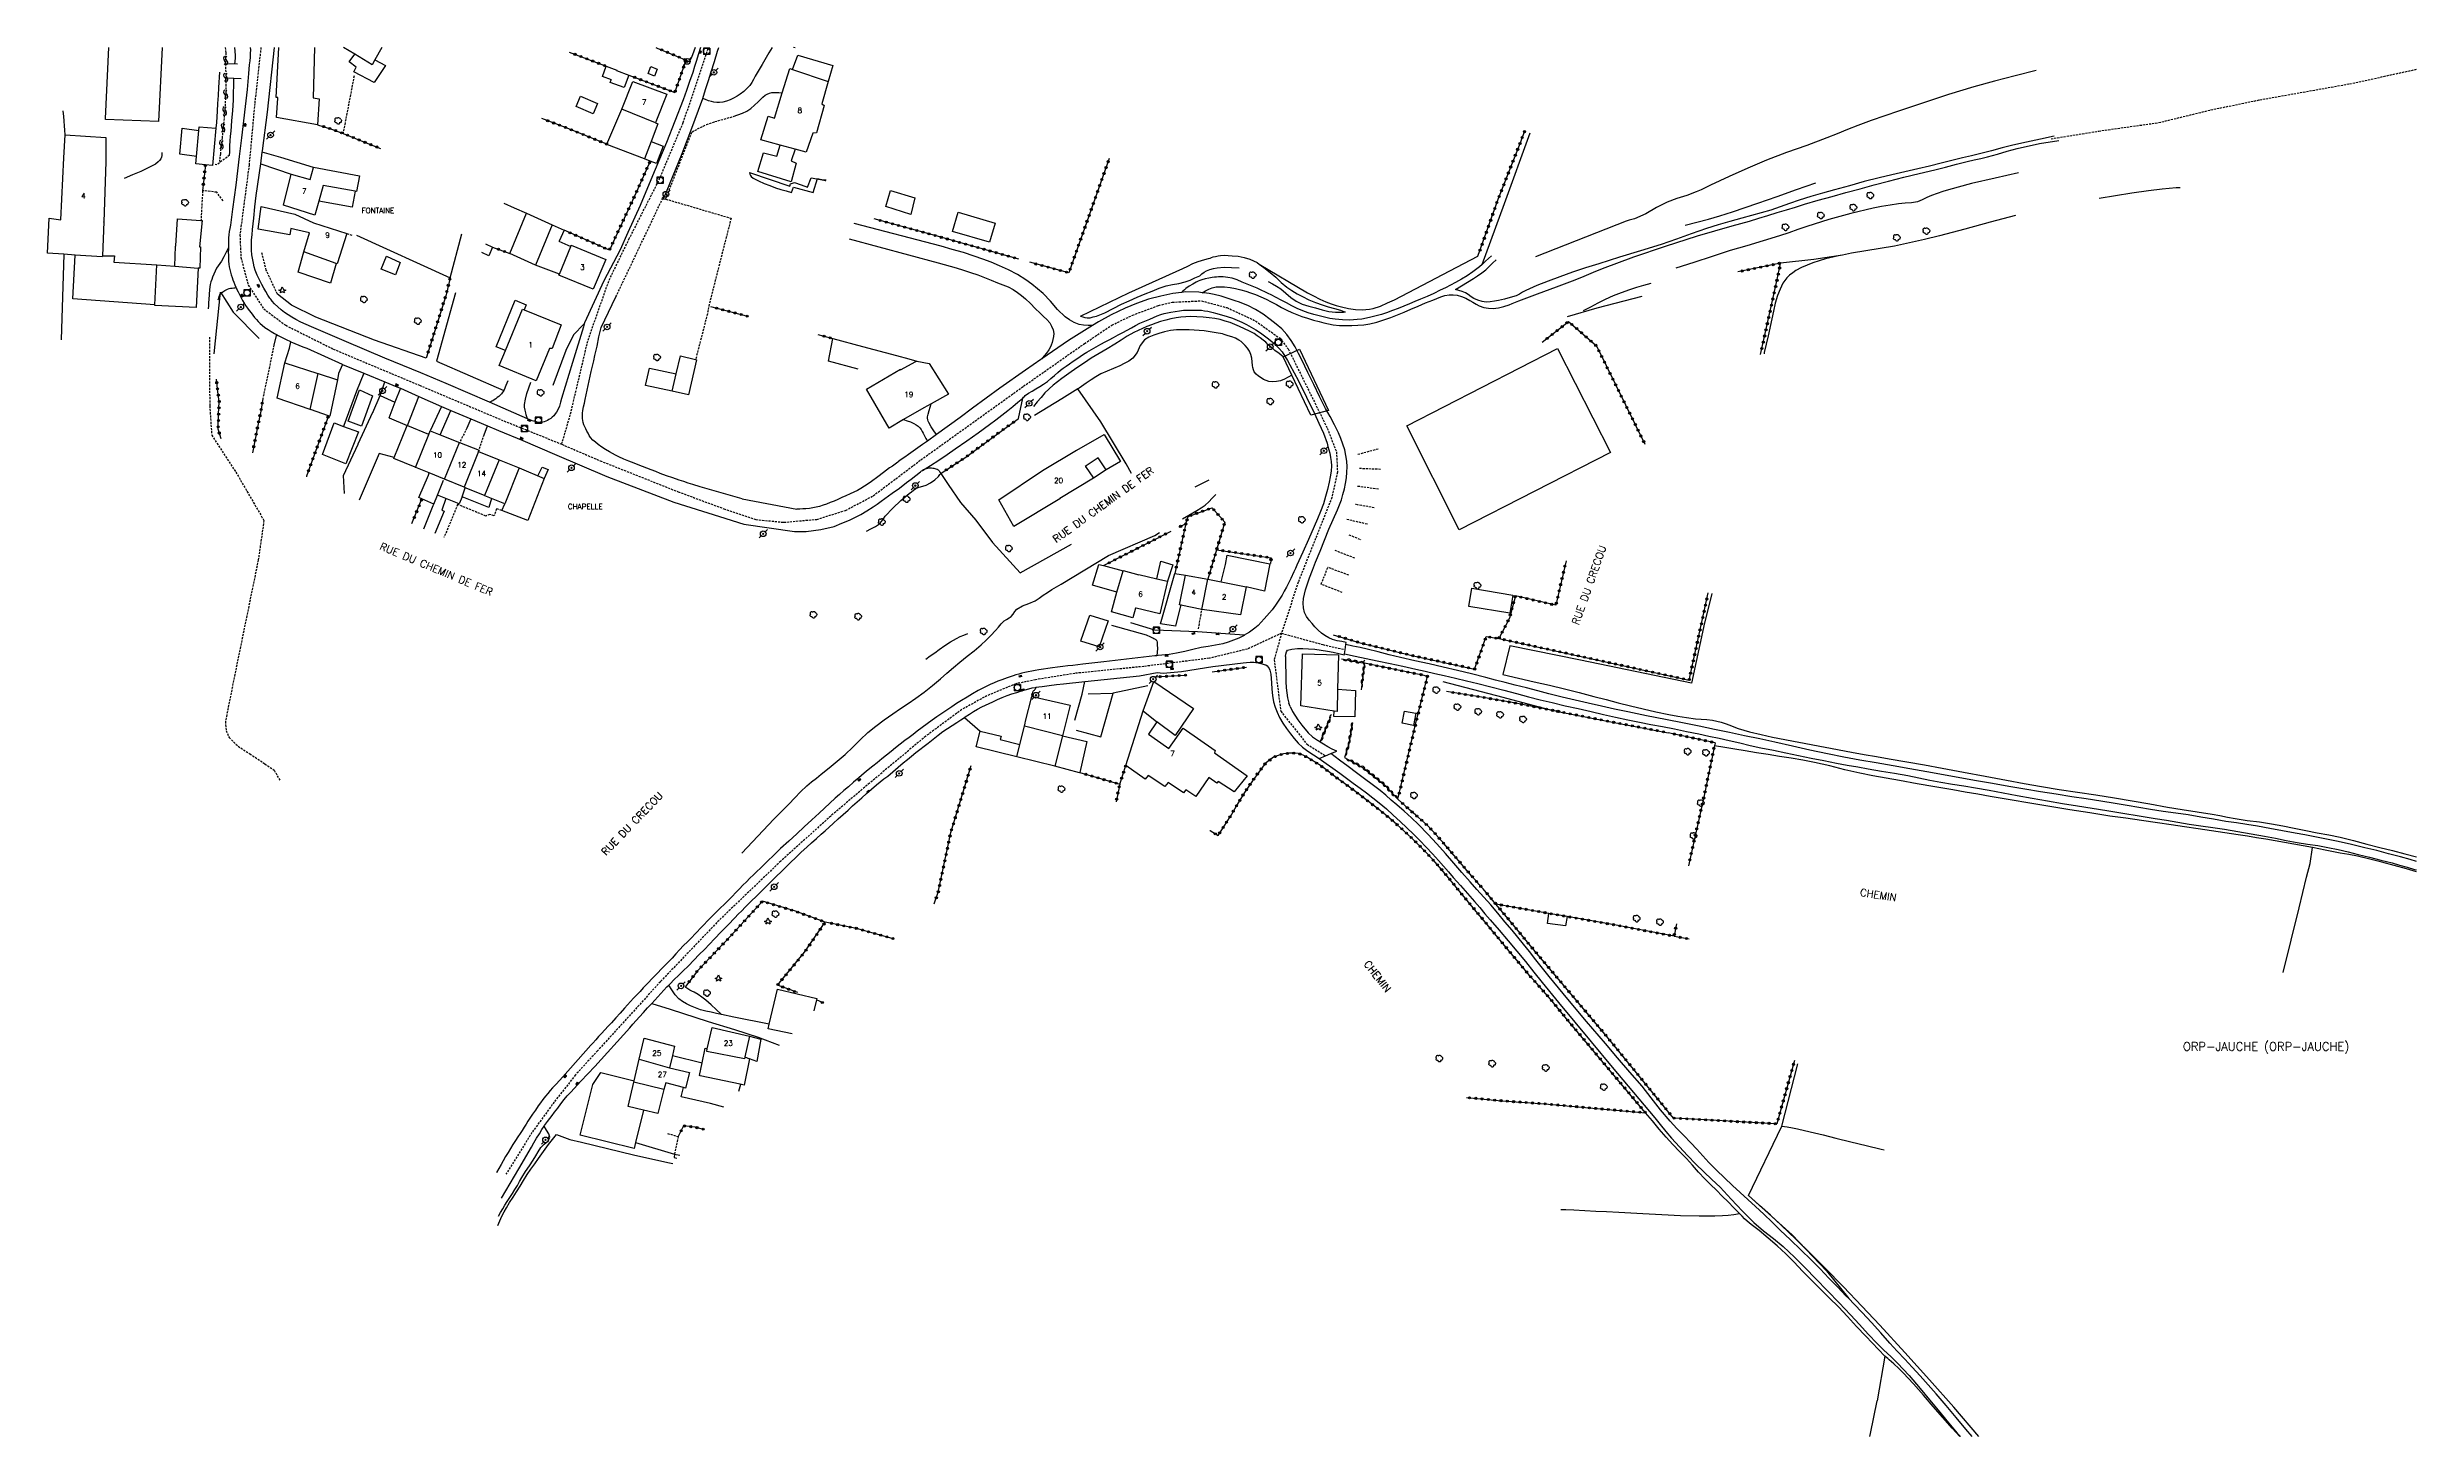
# Model space of a CAD drawing. Header units: millimetres. Extents: x 194066 to 195000, y 155070 to 156000.
# Drawn here: x 194439 to 195000, y 155671 to 156000 of the extents above; entities that cross this region are included whole.
import ezdxf
from ezdxf.enums import TextEntityAlignment as Align

# ---------------------------------------------------------------- set-up
doc = ezdxf.new("R2010")
doc.units = ezdxf.units.MM
doc.linetypes.add('DASHED', pattern=[0.75, 0.5, -0.25])
doc.layers.get('0').update_dxf_attribs({"linetype": 'CONTINUOUS'})
for name, color, linetype in [('W0001', 6, 'DASHED'), ('W0006', 2, 'CONTINUOUS'), ('W0008', 7, 'CONTINUOUS'), ('W0014', 7, 'CONTINUOUS'), ('W0017', 7, 'CONTINUOUS'), ('W0070', 7, 'DASHED'), ('W0071', 7, 'CONTINUOUS'), ('W0101', 7, 'CONTINUOUS'), ('W0104', 1, 'CONTINUOUS'), ('W0112', 1, 'DASHED'), ('W0120', 7, 'CONTINUOUS'), ('W0211', 2, 'CONTINUOUS'), ('W0214', 2, 'CONTINUOUS'), ('W0300', 7, 'CONTINUOUS'), ('W0303', 7, 'CONTINUOUS'), ('W0310', 3, 'CONTINUOUS'), ('W0322', 7, 'CONTINUOUS'), ('W0323', 7, 'CONTINUOUS'), ('W0330', 7, 'CONTINUOUS'), ('W0333', 7, 'CONTINUOUS'), ('W0401', 7, 'CONTINUOUS'), ('W0420', 7, 'CONTINUOUS'), ('W0473', 7, 'CONTINUOUS'), ('W0501', 5, 'DASHED'), ('W0510', 5, 'CONTINUOUS'), ('W0980', 7, 'CONTINUOUS'), ('W0984', 7, 'CONTINUOUS'), ('W0988', 4, 'CONTINUOUS'), ('W0989', 7, 'CONTINUOUS'), ('W0991', 7, 'CONTINUOUS'), ('W1102', 7, 'CONTINUOUS')]:
    doc.layers.add(name, color=color, linetype=linetype)
doc.styles.get("Standard").update_dxf_attribs({"font": 'romans.shx', "width": 0.85})

# ---------------------------------------------------------------- blocks, each defined once
blk = doc.blocks.new('T473')
for p, q in [((-0.166667, 0.166667), (0.166667, -0.166667)), ((-0.166667, -0.166667), (0.166667, 0.166667)), ((0.500001, 0.500001), (1.000002, 1.000002)), ((-1.000002, -1.000002), (-0.500001, -0.500001))]:
    blk.add_line(p, q)
blk.add_ellipse((0, 0), major_axis=(0.471405, 0.471405), ratio=1, start_param=5.4977871438, end_param=11.780972451)
blk = doc.blocks.new('T420')
for p, q in [((0.75, 0.75), (-0.75, 0.75)), ((-0.75, 0.75), (-0.75, -0.75)), ((0.75, 0.75), (0.75, -0.75)), ((0.75, -0.75), (-0.75, -0.75))]:
    blk.add_line(p, q)
blk.add_ellipse((0, 0), major_axis=(-0.53, 0.53), ratio=1, start_param=3.926991, end_param=10.210176)
blk = doc.blocks.new('T401')
for p, q in [((-0.3, 0.3), (0, 0.3)), ((-0.3, -0.25), (-0.3, 0.3)), ((-0.3, 0.15), (0, 0.15)), ((-0.3, 0), (0, 0)), ((0, 0.3), (0, -0.25)), ((-0.3, -0.15), (0, -0.15)), ((-0.3, -0.25), (-0.3, -0.3)), ((-0.3, -0.3), (0, -0.3)), ((0, -0.3), (0, -0.25))]:
    blk.add_line(p, q)
blk = doc.blocks.new('T300')
for p, q in [((-0.8, 0.51), (-0.86, 0.34)), ((-0.86, 0.34), (-0.86, 0.17)), ((-0.86, 0.17), (-0.74, 0.06)), ((-0.69, 0.63), (-0.8, 0.51)), ((-0.8, -0.06), (-0.74, 0.06)), ((-0.74, 0.06), (-0.69, 0.11)), ((-0.57, 0.69), (-0.69, 0.63)), ((-0.46, 0.69), (-0.57, 0.69)), ((-0.29, 0.63), (-0.46, 0.69)), ((-0.29, 0.63), (-0.17, 0.74)), ((-0.23, 0.57), (-0.29, 0.63)), ((-0.17, 0.74), (-0.06, 0.8)), ((-0.06, 0.8), (0.06, 0.8)), ((0.06, 0.8), (0.23, 0.74)), ((0.23, 0.74), (0.34, 0.63)), ((0.34, 0.63), (0.4, 0.51)), ((0.46, 0.46), (0.34, 0.46)), ((0.4, 0.51), (0.4, 0.46)), ((0.57, 0.4), (0.46, 0.46)), ((0.57, 0.4), (0.69, 0.29)), ((0.69, 0.29), (0.74, 0.17)), ((0.74, 0.06), (0.69, -0.17)), ((0.74, 0.17), (0.74, 0.06)), ((-0.8, -0.17), (-0.8, -0.06)), ((-0.8, -0.23), (-0.8, -0.17)), ((-0.74, -0.34), (-0.8, -0.23)), ((-0.69, -0.4), (-0.74, -0.34)), ((-0.51, -0.46), (-0.69, -0.4)), ((-0.4, -0.46), (-0.51, -0.46)), ((-0.4, -0.46), (-0.34, -0.46)), ((-0.34, -0.46), (-0.34, -0.4)), ((-0.34, -0.51), (-0.34, -0.46)), ((-0.29, -0.63), (-0.34, -0.51)), ((-0.17, -0.74), (-0.29, -0.63)), ((-0.06, -0.8), (-0.17, -0.74)), ((0.06, -0.8), (-0.06, -0.8)), ((0.17, -0.74), (0.06, -0.8)), ((0.23, -0.69), (0.17, -0.74)), ((0.29, -0.46), (0.23, -0.46)), ((0.29, -0.63), (0.23, -0.69)), ((0.46, -0.4), (0.29, -0.46)), ((0.34, -0.51), (0.29, -0.63)), ((0.34, -0.51), (0.34, -0.46)), ((0.57, -0.34), (0.46, -0.4)), ((0.63, -0.29), (0.57, -0.34)), ((0.69, -0.17), (0.63, -0.29))]:
    blk.add_line(p, q)
blk = doc.blocks.new('T303')
for p, q in [((-0.77, 0), (-0.28, 0.21)), ((-0.28, -0.21), (-0.77, 0)), ((-0.28, 0.21), (0, 0.83)), ((0, 0.83), (0.28, 0.21)), ((0.28, 0.21), (0.83, 0)), ((0.83, 0), (0.28, -0.21)), ((-0.49, -0.63), (-0.28, -0.21)), ((0, -0.35), (-0.49, -0.63)), ((0.56, -0.63), (0, -0.35)), ((0.28, -0.21), (0.56, -0.63))]:
    blk.add_line(p, q)
blk = doc.blocks.new('t323o')
at = {"color": 0, "linetype": 'Continuous'}
for radius in [0.25, 0.15]:
    blk.add_circle((0, 0), radius, dxfattribs=at)
blk = doc.blocks.new('t500o')
at = {"color": 0, "linetype": 'Continuous'}
for centre, start, end in [((-0.5, 0.625), 216.8699, 323.1301), ((0.5, -0.125), 36.8699, 143.1301), ((0.5, -0.625), 36.8699, 143.1301), ((-0.5, 0.125), 216.8699, 323.1301)]:
    blk.add_arc(centre, 0.625, start, end, dxfattribs=at)
blk = doc.blocks.new('t322o')
at = {"color": 0, "linetype": 'Continuous'}
for radius in [0.25, 0.15]:
    blk.add_circle((0, 0), radius, dxfattribs=at)
blk = doc.blocks.new('t310o')
at = {"color": 0, "linetype": 'Continuous'}
for centre, start, end in [((-0.5, 0.38), 216.8699, 323.1304), ((0.5, -0.37), 36.8699, 143.1303)]:
    blk.add_arc(centre, 0.625, start, end, dxfattribs=at)

msp = doc.modelspace()

# ---------------------------------------------------------------- linework, layer by layer
at = {"layer": 'W0001'}
for points in [[(194489.53, 156000), (194488.05, 155986.74), (194486.72, 155972.15), (194484.55, 155955.58), (194484.78, 155950.24), (194486.52, 155943.69), (194490.19, 155938.09), (194495.39, 155934.18), (194506.65, 155928.55), (194527.06, 155919.98), (194546.38, 155911.83), (194560.76, 155906.01)], [(194560.76, 155906.01), (194562.84, 155913.18), (194566.98, 155930.69), (194571.99, 155944.89), (194576.68, 155954.57), (194583.82, 155968.61), (194589.54, 155982.24), (194595.54, 156000)], [(194560.76, 155906.01), (194569.89, 155902.08), (194588.33, 155894.76), (194599.15, 155890.73), (194606.75, 155888.19), (194613.29, 155887.53), (194621.14, 155888.23), (194627.98, 155890.34), (194634.49, 155893.8), (194645.82, 155902.33), (194670.12, 155919.76), (194684.54, 155929.86), (194691.02, 155934.24), (194695.96, 155936.58), (194702.1, 155938.89), (194705.33, 155939.66), (194710.73, 155939.9), (194712.24, 155939.98), (194718.26, 155938.36), (194725.06, 155935.21), (194730.7, 155931.19), (194732.8, 155928.58)], [(194732.8, 155928.58), (194742.05, 155909.79), (194744.22, 155904.19), (194744.44, 155899.37), (194743.13, 155893.42), (194735.16, 155873.36), (194731.21, 155861.27)], [(194731.21, 155861.27), (194723.13, 155857.51), (194714.13, 155855.33), (194698.59, 155853.39), (194682.25, 155851.75), (194672.95, 155850.24), (194668.36, 155849.31), (194661.45, 155846.46), (194655.5, 155843.18), (194646.98, 155836.89), (194633.64, 155825.75), (194624.46, 155817.97), (194612.62, 155807.28), (194598, 155793.26), (194584.11, 155778.73), (194569.26, 155762.39), (194564.02, 155756.67), (194558.96, 155750.22), (194553.7, 155743), (194547.54, 155733.13)], [(194731.21, 155861.27), (194729.47, 155854.99), (194731.01, 155842.82), (194737.24, 155834.96), (194741.65, 155832.22)], [(194731.21, 155861.27), (194740.99, 155858.56), (194746.26, 155857.36)]]:
    msp.add_lwpolyline(points, dxfattribs=at)
at = {"layer": 'W0006'}
msp.add_lwpolyline([(194650.52, 155899.11), (194650.57, 155899.15)], dxfattribs=at)
at = {"layer": 'W0008'}
for points in [[(194487, 156000), (194487, 155999.98), (194487.02, 155999.45), (194487.01, 155998.57), (194486.94, 155997.7), (194486.86, 155996.82), (194486.77, 155995.83), (194486.66, 155994.83), (194486.56, 155993.84), (194486.3, 155990.04), (194484.95, 155978.58), (194484.36, 155974.13), (194483.61, 155967.39), (194482.8, 155961.69), (194482.33, 155957.86)], [(194584.82, 155964.06), (194589.25, 155974.9), (194591.35, 155980.22), (194594.16, 155987.91), (194594.83, 155990.01), (194595.5, 155992.12), (194596.16, 155994.22), (194596.91, 155996.65), (194597.66, 155999.08), (194597.94, 156000)], [(194593.64, 156000), (194593.06, 155998.27), (194592.64, 155996.86), (194592.22, 155995.46), (194591.79, 155994.06), (194591.05, 155991.9), (194590.27, 155989.76), (194589.48, 155987.61)], [(194589.48, 155987.61), (194585.55, 155977.48), (194581.88, 155968.61), (194579.32, 155962.58), (194576.39, 155956.19), (194574.63, 155952.05)], [(194482.33, 155957.86), (194482.17, 155957.12), (194482.02, 155956.38), (194481.91, 155955.63), (194481.86, 155954.88), (194481.86, 155954.13), (194481.85, 155953.37), (194481.83, 155952.74), (194481.82, 155952.55), (194481.81, 155952.12), (194481.8, 155951.49), (194481.81, 155950.78), (194481.83, 155950.07), (194481.88, 155949.36), (194481.94, 155948.7), (194482.01, 155948.04), (194482.13, 155947.39), (194482.29, 155946.76), (194482.49, 155946.13), (194482.7, 155945.51), (194482.89, 155944.93), (194483.09, 155944.36), (194483.32, 155943.79), (194483.57, 155943.23), (194483.63, 155943.11), (194483.84, 155942.68), (194484.11, 155942.13), (194484.36, 155941.64), (194484.61, 155941.14), (194484.86, 155940.66), (194485.19, 155940.05), (194485.53, 155939.44), (194485.73, 155939.12)], [(194574.63, 155952.05), (194570.73, 155944.68), (194566.18, 155934.74)], [(194711.61, 155942.03), (194708.55, 155942.08), (194707.49, 155941.96), (194705.49, 155941.75), (194702.64, 155941.09), (194699.67, 155940.34), (194696.9, 155939.34), (194694.18, 155938.22), (194690.83, 155936.67), (194687.88, 155935.01)], [(194737.45, 155922.98), (194736.73, 155924.49), (194736.01, 155926), (194735.24, 155927.48), (194734.4, 155929.05), (194733.52, 155930.6), (194732.5, 155932.03), (194731.28, 155933.32), (194729.93, 155934.49), (194728.52, 155935.59), (194726.83, 155936.81), (194725.07, 155937.92), (194723.22, 155938.87), (194722.24, 155939.28), (194721.24, 155939.64), (194720.23, 155939.99), (194718.6, 155940.55), (194716.94, 155941.05), (194715.26, 155941.47), (194714.05, 155941.69), (194712.83, 155941.86), (194712.42, 155941.91), (194711.61, 155942.03)], [(194565.91, 155933.81), (194563.32, 155925.35), (194560.73, 155916.88), (194560.46, 155915.95), (194560.19, 155915.02), (194559.83, 155914.15), (194559.55, 155913.65), (194559.24, 155913.18), (194558.88, 155912.75), (194558.53, 155912.42), (194558.15, 155912.12), (194557.74, 155911.86), (194557.36, 155911.66), (194556.97, 155911.49), (194556.57, 155911.36), (194556.25, 155911.27), (194555.92, 155911.2), (194555.6, 155911.16), (194555.19, 155911.2), (194554.78, 155911.29), (194554.37, 155911.4), (194553.78, 155911.59), (194553.2, 155911.8), (194552.62, 155912.02), (194543.67, 155916), (194533.43, 155920.43), (194527.36, 155922.94), (194518.9, 155926.42), (194509.79, 155930.27), (194501.48, 155933.84), (194500.24, 155934.4), (194499, 155934.96), (194497.79, 155935.58), (194496.88, 155936.09), (194495.99, 155936.63), (194495.13, 155937.22), (194494.3, 155937.85), (194493.5, 155938.52), (194492.76, 155939.24), (194492.18, 155939.91), (194491.85, 155940.35)], [(194570.06, 155933.66), (194573.57, 155940.89)], [(194669.93, 155916.96), (194670.13, 155917.15), (194670.33, 155917.34), (194670.53, 155917.53), (194671.32, 155918.11), (194672.17, 155918.61), (194673.02, 155919.12), (194673.94, 155919.7), (194674.86, 155920.28), (194675.75, 155920.9), (194676.6, 155921.59), (194677.42, 155922.31), (194678.26, 155923.02), (194678.89, 155923.52), (194679.52, 155924.01), (194680.17, 155924.48), (194681.02, 155925.08), (194681.88, 155925.66), (194682.74, 155926.24), (194683.52, 155926.78), (194684.31, 155927.33), (194685.11, 155927.85), (194686.19, 155928.49), (194687.3, 155929.09), (194688.41, 155929.68), (194689.42, 155930.23), (194690.42, 155930.77), (194691.43, 155931.31), (194692.51, 155931.9), (194693.59, 155932.48), (194694.67, 155933.07), (194695.65, 155933.62), (194696.63, 155934.17), (194697.63, 155934.68), (194698.43, 155935.02), (194699.23, 155935.35), (194700.03, 155935.67), (194700.89, 155936.04), (194701.75, 155936.4), (194702.62, 155936.72), (194703.42, 155936.94), (194704.22, 155937.12), (194705.02, 155937.29), (194706.02, 155937.48), (194707.01, 155937.64), (194708.02, 155937.74), (194708.71, 155937.78), (194709.41, 155937.79), (194710.11, 155937.79), (194710.55, 155937.8), (194711, 155937.8), (194711.44, 155937.8), (194712.22, 155937.73), (194713, 155937.62), (194713.77, 155937.51)], [(194713.77, 155937.51), (194714.38, 155937.37), (194714.99, 155937.22), (194715.6, 155937.06), (194716.96, 155936.69), (194718.3, 155936.29), (194719.63, 155935.84), (194720.73, 155935.4), (194721.82, 155934.93), (194722.88, 155934.41), (194724.02, 155933.78), (194725.12, 155933.1), (194726.2, 155932.37), (194727.17, 155931.7), (194728.12, 155931.01), (194729.03, 155930.26), (194729.85, 155929.51), (194730.63, 155928.72), (194731.35, 155927.88), (194732.01, 155926.91), (194732.61, 155925.88), (194733.19, 155924.85), (194735.24, 155921.07), (194737.14, 155917.2), (194739.05, 155913.33), (194740.08, 155910.99), (194741.11, 155908.65), (194741.98, 155906.25), (194742.21, 155905.47), (194742.42, 155904.68), (194742.61, 155903.88), (194742.81, 155902.9), (194742.97, 155901.92), (194743.05, 155900.94), (194742.97, 155899.64), (194742.75, 155898.33), (194742.49, 155897.04), (194742.1, 155895.32), (194741.64, 155893.61), (194741.11, 155891.93), (194740.45, 155890.11), (194739.7, 155888.32), (194738.94, 155886.53), (194737.62, 155883.47), (194736.25, 155880.44), (194734.86, 155877.41), (194734.5, 155876.6)], [(194603.46, 155893.05), (194593.57, 155895.89), (194591.82, 155896.46), (194590.73, 155896.81), (194589.64, 155897.16), (194588.55, 155897.52), (194587.06, 155898.04), (194585.58, 155898.57), (194584.1, 155899.12), (194583.02, 155899.53), (194581.96, 155899.95), (194580.89, 155900.36), (194579.88, 155900.76), (194578.88, 155901.15), (194577.88, 155901.56), (194576.67, 155902.04), (194575.46, 155902.52), (194574.27, 155903.05), (194573.51, 155903.42), (194572.77, 155903.81), (194572.03, 155904.23), (194571.11, 155904.77), (194570.22, 155905.36), (194569.36, 155905.99), (194568.72, 155906.48), (194568.11, 155907), (194567.57, 155907.59), (194567.26, 155908.08), (194567, 155908.6), (194566.74, 155909.13), (194566.48, 155909.63), (194566.24, 155910.13), (194566.03, 155910.64), (194565.87, 155911.14), (194565.75, 155911.64), (194565.67, 155912.15), (194565.66, 155912.76), (194565.71, 155913.37), (194565.79, 155913.98), (194565.94, 155914.86), (194566.14, 155915.73), (194566.34, 155916.6), (194566.79, 155918.83), (194567.25, 155921.06), (194567.73, 155923.28), (194568.02, 155924.53), (194568.32, 155925.78), (194568.62, 155927.03), (194569.11, 155929.24), (194569.58, 155931.45), (194570.06, 155933.66)], [(194566.18, 155934.74), (194565.91, 155933.81)], [(194687.88, 155935.01), (194686.48, 155934.13), (194680.78, 155930.55), (194674.47, 155926.23), (194674.23, 155926.06), (194670.56, 155923.57), (194664.52, 155919.3), (194658.06, 155914.53)], [(194746.54, 155859.07), (194745.45, 155859.27), (194744.36, 155859.47), (194743.31, 155859.78), (194742.38, 155860.19), (194741.48, 155860.69), (194740.64, 155861.27), (194739.85, 155861.97), (194739.13, 155862.74), (194738.45, 155863.55), (194737.78, 155864.38), (194737.15, 155865.24), (194736.68, 155866.16), (194736.42, 155867.24), (194736.35, 155868.38), (194736.42, 155869.52), (194736.61, 155870.52), (194736.91, 155871.5), (194737.23, 155872.48), (194737.87, 155874.36), (194738.57, 155876.21), (194739.29, 155878.05), (194740.32, 155880.67), (194741.37, 155883.28), (194742.42, 155885.89), (194743.46, 155888.18), (194744.5, 155890.48), (194745.38, 155892.84), (194745.76, 155894.13), (194746.09, 155895.43), (194746.36, 155896.75), (194746.56, 155898.05), (194746.71, 155899.37), (194746.75, 155900.68), (194746.66, 155902.02), (194746.46, 155903.35), (194746.17, 155904.66), (194745.76, 155906.02), (194745.25, 155907.36), (194744.69, 155908.68), (194743.74, 155910.64), (194742.69, 155912.55), (194741.65, 155914.47), (194740.23, 155917.3), (194738.84, 155920.14), (194737.45, 155922.98)], [(194559.02, 155903.7), (194571.41, 155898.41), (194587.32, 155892.32), (194598.08, 155888.94), (194603.88, 155887.08)], [(194640.54, 155901.91), (194640.32, 155901.76), (194639.69, 155901.3), (194639.05, 155900.84), (194638.41, 155900.39), (194636.99, 155899.33), (194635.58, 155898.26), (194634.15, 155897.22), (194633.31, 155896.64), (194632.47, 155896.06), (194631.6, 155895.53), (194630.76, 155895.07), (194629.9, 155894.66), (194629.03, 155894.25), (194628.07, 155893.8), (194627.11, 155893.37), (194626.14, 155892.95), (194625.24, 155892.57), (194624.34, 155892.2), (194623.42, 155891.85), (194622.63, 155891.57), (194621.83, 155891.31), (194621.01, 155891.09), (194620.21, 155890.93), (194619.4, 155890.82), (194618.59, 155890.73), (194617.88, 155890.68), (194617.16, 155890.65), (194616.44, 155890.62)], [(194627.12, 155887.31), (194628.1, 155887.71), (194629.08, 155888.11), (194630.04, 155888.55), (194631.56, 155889.37), (194633.04, 155890.27), (194634.49, 155891.22), (194635.43, 155891.86), (194636.37, 155892.51), (194637.3, 155893.17), (194639.02, 155894.4), (194640.73, 155895.65), (194642.42, 155896.92), (194643.51, 155897.78), (194644.59, 155898.65), (194645.7, 155899.48), (194645.96, 155899.68), (194646.16, 155899.83)], [(194603.46, 155893.05), (194616.44, 155890.62)], [(194603.88, 155887.08), (194615.88, 155885.37), (194618.66, 155885.37), (194622.12, 155885.84), (194625.29, 155886.57), (194627.12, 155887.31)], [(194736.17, 155857.62), (194736.27, 155857.62), (194737.59, 155857.56), (194739.11, 155857.45), (194740.62, 155857.26), (194742.12, 155857.02), (194743.44, 155856.76), (194744.75, 155856.45), (194746.05, 155856.14)], [(194746.05, 155856.14), (194746.1, 155856.39), (194746.26, 155857.36), (194746.46, 155858.56), (194746.54, 155859.07)], [(194701.21, 155855.87), (194689.13, 155854.48), (194684.16, 155853.91), (194682.98, 155853.78), (194681.81, 155853.64), (194680.64, 155853.51), (194679.41, 155853.38), (194678.17, 155853.25), (194676.95, 155853.1), (194675.89, 155852.94), (194674.83, 155852.77), (194673.77, 155852.58), (194672.9, 155852.43), (194672.04, 155852.28), (194671.18, 155852.11), (194670.45, 155851.95), (194669.73, 155851.79), (194669.02, 155851.6), (194668.32, 155851.39), (194667.62, 155851.16), (194666.92, 155850.92), (194666.26, 155850.69), (194665.6, 155850.46), (194664.95, 155850.22), (194664.03, 155849.88), (194663.12, 155849.53), (194662.22, 155849.15), (194661.27, 155848.68), (194660.33, 155848.18), (194659.4, 155847.67), (194658.06, 155846.92), (194656.73, 155846.14), (194655.42, 155845.34), (194654.25, 155844.59), (194653.1, 155843.82), (194651.95, 155843.05), (194650.78, 155842.27), (194649.62, 155841.49), (194648.47, 155840.69), (194647.29, 155839.81), (194646.12, 155838.92), (194644.95, 155838.03), (194643.98, 155837.3), (194643, 155836.56), (194642.02, 155835.82), (194640.92, 155834.98), (194639.83, 155834.13), (194638.74, 155833.27), (194637.63, 155832.39), (194636.52, 155831.5), (194635.42, 155830.6), (194634.39, 155829.77), (194633.36, 155828.93), (194632.35, 155828.08), (194631.11, 155827.02), (194629.88, 155825.95), (194628.65, 155824.88), (194627.59, 155823.98), (194626.53, 155823.09), (194625.48, 155822.19), (194624.22, 155821.03), (194622.98, 155819.86), (194621.74, 155818.68), (194619.97, 155817.03), (194618.19, 155815.39), (194616.41, 155813.75), (194614.51, 155812), (194612.6, 155810.26), (194610.72, 155808.49), (194609.75, 155807.54), (194608.79, 155806.59), (194607.83, 155805.65), (194606.99, 155804.84), (194606.14, 155804.04), (194605.31, 155803.23), (194604.49, 155802.4), (194603.68, 155801.56), (194602.86, 155800.72), (194601.99, 155799.82), (194601.11, 155798.93), (194600.22, 155798.03), (194599.27, 155797.1), (194598.3, 155796.17), (194597.35, 155795.24), (194595.69, 155793.52), (194594.05, 155791.78), (194592.39, 155790.05), (194591.46, 155789.13), (194590.52, 155788.21), (194589.6, 155787.27), (194588.68, 155786.29), (194587.78, 155785.3), (194586.87, 155784.31), (194585.69, 155783.1), (194584.5, 155781.89), (194583.32, 155780.69), (194582.24, 155779.55), (194581.16, 155778.41), (194580.08, 155777.27), (194579.32, 155776.45), (194578.55, 155775.64), (194577.78, 155774.82), (194577.05, 155774.02), (194576.32, 155773.23), (194575.6, 155772.43), (194574.58, 155771.29), (194573.56, 155770.15), (194572.53, 155769.01), (194571.75, 155768.18), (194570.95, 155767.34), (194570.17, 155766.5), (194569.48, 155765.73), (194568.8, 155764.95), (194568.09, 155764.19), (194567.93, 155764.03), (194567.77, 155763.87), (194567.61, 155763.71), (194561.04, 155756.21), (194560.22, 155755.35), (194559.4, 155754.49), (194558.6, 155753.61), (194558.02, 155752.95), (194557.46, 155752.29), (194556.91, 155751.61), (194556.32, 155750.85), (194555.75, 155750.08), (194555.18, 155749.31), (194554.51, 155748.35), (194553.84, 155747.39), (194553.2, 155746.41), (194552.76, 155745.7), (194552.34, 155744.97), (194551.9, 155744.26), (194551.4, 155743.51), (194550.89, 155742.77), (194550.39, 155742.03), (194549.79, 155741.11), (194549.2, 155740.17), (194548.62, 155739.23), (194548.05, 155738.27), (194547.48, 155737.3), (194546.92, 155736.33), (194546.38, 155735.41), (194545.85, 155734.48), (194545.31, 155733.55), (194545.31, 155733.55)], [(194679.57, 155849.28), (194684.65, 155849.82), (194697.56, 155851.2), (194701.77, 155851.94), (194703.21, 155851.8), (194707.55, 155852.22)], [(194701.67, 155855.92), (194701.21, 155855.87)], [(194707.55, 155852.22), (194714.94, 155853.36), (194722.09, 155854.25)], [(194722.09, 155854.25), (194722.94, 155854.32), (194723.79, 155854.39), (194724.63, 155854.39), (194725.32, 155854.32), (194726, 155854.2), (194726.66, 155854.02), (194727.08, 155853.89), (194727.49, 155853.75), (194727.84, 155853.53), (194728.08, 155853.24), (194728.26, 155852.89), (194728.42, 155852.52), (194728.67, 155851.57), (194728.75, 155850.56), (194728.83, 155849.55), (194728.95, 155848.04), (194729.08, 155846.53), (194729.33, 155845.05), (194729.7, 155843.78), (194730.17, 155842.53), (194730.71, 155841.32), (194731.49, 155839.96), (194732.38, 155838.66), (194733.33, 155837.41), (194734.23, 155836.3), (194735.18, 155835.24), (194736.19, 155834.26), (194737.44, 155833.3), (194738.78, 155832.45), (194740.11, 155831.6)], [(194732.12, 155855.76), (194732.22, 155849.84)], [(194673.1, 155848.45), (194673.75, 155848.54), (194674.54, 155848.64), (194676.21, 155848.87), (194677.89, 155849.08), (194679.57, 155849.28)], [(194732.22, 155849.84), (194732.34, 155848.33)], [(194732.34, 155848.33), (194732.6, 155845.99)], [(194586.1, 155777.91), (194586.4, 155778.23), (194587.42, 155779.23), (194588.44, 155780.22), (194589.47, 155781.21), (194590.77, 155782.51), (194592.05, 155783.83), (194593.34, 155785.14), (194594.54, 155786.38), (194595.74, 155787.62), (194596.94, 155788.86), (194598.54, 155790.53), (194600.14, 155792.2), (194601.74, 155793.86), (194602.56, 155794.7), (194603.39, 155795.53), (194604.21, 155796.36), (194605.57, 155797.72), (194606.94, 155799.08), (194608.3, 155800.44), (194609.4, 155801.53), (194610.49, 155802.62), (194611.59, 155803.7), (194612.7, 155804.79), (194613.82, 155805.87), (194614.94, 155806.95), (194616.2, 155808.18), (194617.47, 155809.41), (194618.76, 155810.61), (194619.9, 155811.63), (194621.05, 155812.64), (194622.2, 155813.65), (194623.14, 155814.5), (194624.08, 155815.36), (194625.02, 155816.22), (194626.2, 155817.28), (194627.39, 155818.33), (194628.58, 155819.39), (194629.65, 155820.35), (194630.72, 155821.32), (194631.79, 155822.28), (194632.95, 155823.32), (194634.11, 155824.35), (194635.3, 155825.35), (194636.17, 155826.05), (194637.07, 155826.74), (194637.95, 155827.44), (194639.18, 155828.47), (194640.4, 155829.52), (194641.63, 155830.56), (194642.62, 155831.37), (194643.61, 155832.18), (194644.61, 155832.98), (194645.58, 155833.75), (194646.56, 155834.5), (194647.55, 155835.26), (194648.7, 155836.18), (194649.86, 155837.1), (194651.04, 155837.98), (194652.11, 155838.7), (194653.2, 155839.4), (194654.29, 155840.09), (194655.3, 155840.77), (194656.1, 155841.3)], [(194732.6, 155845.99), (194732.97, 155844.72)], [(194733.26, 155843.94), (194732.97, 155844.72)], [(194733.26, 155843.94), (194733.81, 155842.73)], [(194733.81, 155842.73), (194735.08, 155840.72)], [(194735.08, 155840.72), (194736.03, 155839.47)], [(194736.03, 155839.47), (194737.54, 155837.68)], [(194737.54, 155837.68), (194738.56, 155836.7)], [(194738.56, 155836.7), (194739.98, 155835.74)], [(194744.27, 155833.29), (194743.23, 155833.84), (194742.19, 155834.39), (194741.17, 155834.97), (194740.77, 155835.23), (194740.37, 155835.48), (194739.98, 155835.74)], [(194740.11, 155831.6), (194741.65, 155832.22), (194742.91, 155832.74), (194744.27, 155833.29)], [(194546.51, 155727.48), (194546.51, 155727.48), (194550.57, 155734.45), (194553.56, 155739.54), (194554.19, 155740.61), (194554.82, 155741.68), (194555.46, 155742.74), (194556.07, 155743.71), (194556.59, 155744.51)]]:
    msp.add_lwpolyline(points, dxfattribs=at)
at = {"layer": 'W0014'}
for points in [[(194488.43, 155964.94), (194489.47, 155972.44), (194489.85, 155975.18), (194489.9, 155975.51), (194491.08, 155984.66), (194492.74, 156000)], [(194491.85, 155940.35), (194491.64, 155940.62), (194491.14, 155941.35), (194490.65, 155942.16), (194490.2, 155943), (194489.77, 155943.85), (194489.2, 155944.95), (194488.65, 155946.07), (194488.19, 155947.21), (194487.94, 155948.03), (194487.74, 155948.86), (194487.57, 155949.7), (194487.41, 155950.84), (194487.32, 155951.98), (194487.29, 155953.13), (194487.33, 155954.39), (194487.43, 155955.64), (194487.55, 155956.89), (194487.81, 155959.58), (194488.12, 155962.26), (194488.43, 155964.94)], [(194485.73, 155939.12), (194485.9, 155938.85), (194486.31, 155938.26), (194486.74, 155937.69), (194487.18, 155937.12), (194487.6, 155936.58), (194488.02, 155936.05), (194488.47, 155935.53), (194488.9, 155935.08), (194489.34, 155934.64), (194489.8, 155934.23), (194490.49, 155933.68), (194491.21, 155933.17), (194491.95, 155932.7), (194492.76, 155932.22), (194493.24, 155931.97), (194493.59, 155931.79), (194494.43, 155931.36), (194495.48, 155930.84), (194496.53, 155930.33), (194496.64, 155930.28), (194497.59, 155929.85), (194498.52, 155929.46), (194499.45, 155929.09), (194500.38, 155928.73)], [(194500.38, 155928.73), (194508.77, 155924.95), (194508.85, 155924.91), (194513.87, 155922.86), (194518.88, 155920.8), (194521.74, 155919.63), (194522.55, 155919.28), (194526.92, 155917.35), (194532.31, 155914.97), (194534.46, 155914.03), (194539.22, 155912.02), (194543.2, 155910.34), (194545.78, 155909.26), (194551.54, 155906.9), (194559.02, 155903.7)], [(194646.16, 155899.83), (194646.8, 155900.22), (194647.44, 155900.61), (194648.07, 155901), (194650.05, 155902.27), (194652, 155903.58), (194653.94, 155904.91), (194656.68, 155906.8), (194659.39, 155908.72), (194662.08, 155910.69), (194663.52, 155911.79), (194664.96, 155912.9), (194666.38, 155914.02), (194667.57, 155914.99), (194668.75, 155915.98), (194669.93, 155916.96)], [(194658.06, 155914.53), (194655.13, 155912.36), (194649.49, 155908.31), (194647.36, 155906.78), (194646.22, 155905.96)], [(194646.22, 155905.96), (194645.1, 155905.17), (194643.99, 155904.38), (194642.87, 155903.59), (194642.02, 155902.98), (194641.17, 155902.37), (194640.54, 155901.91)], [(194734.5, 155876.6), (194734.14, 155875.81), (194733.42, 155874.22), (194732.88, 155873.14)], [(194732.88, 155873.14), (194732.37, 155872.18), (194731.86, 155871.22), (194731.32, 155870.28), (194730.58, 155869.09), (194729.8, 155867.93), (194728.96, 155866.81), (194728.35, 155866.07), (194727.71, 155865.35), (194727.06, 155864.65), (194726.37, 155863.88), (194725.66, 155863.12), (194724.91, 155862.43), (194724.28, 155861.95), (194723.62, 155861.51), (194722.94, 155861.1), (194722.39, 155860.79), (194722.33, 155860.76), (194721.7, 155860.44), (194721.07, 155860.12)], [(194721.07, 155860.12), (194719.82, 155859.65), (194718.57, 155859.18), (194717.3, 155858.77), (194715.6, 155858.4), (194713.87, 155858.14), (194712.14, 155857.85), (194710.21, 155857.4), (194708.29, 155856.92), (194706.36, 155856.52), (194705.47, 155856.38), (194704.58, 155856.26), (194703.68, 155856.15), (194702.86, 155856.05), (194702.03, 155855.96), (194701.67, 155855.92)], [(194732.12, 155855.76), (194732.25, 155856.3), (194732.39, 155856.85), (194732.66, 155857.24), (194732.95, 155857.36), (194733.3, 155857.42), (194733.65, 155857.47), (194734.96, 155857.61), (194736.17, 155857.62)], [(194656.1, 155841.3), (194656.31, 155841.44), (194657.33, 155842.1), (194658.29, 155842.7), (194659.25, 155843.29), (194660.24, 155843.83), (194661.09, 155844.26), (194661.95, 155844.65), (194662.82, 155845.04), (194663.95, 155845.55), (194665.09, 155846.04), (194666.25, 155846.5), (194667.38, 155846.89), (194668.52, 155847.24), (194669.67, 155847.58), (194670.5, 155847.83), (194671.33, 155848.08), (194672.17, 155848.29), (194672.96, 155848.43), (194673.1, 155848.45)], [(194576.86, 155767.83), (194577.62, 155768.69), (194578.38, 155769.55), (194579.15, 155770.4), (194580.11, 155771.47), (194581.09, 155772.53), (194582.07, 155773.59), (194582.8, 155774.38), (194583.53, 155775.18), (194584.26, 155775.97), (194584.97, 155776.73), (194585.68, 155777.48), (194586.1, 155777.91)], [(194568.56, 155758.68), (194576.86, 155767.83)], [(194556.59, 155744.51), (194556.7, 155744.68), (194557.35, 155745.62), (194557.91, 155746.35), (194558.49, 155747.07), (194559.07, 155747.8), (194559.81, 155748.81), (194560.54, 155749.84), (194561.31, 155750.83), (194562.08, 155751.71), (194562.88, 155752.57), (194563.69, 155753.42), (194565.31, 155755.18), (194566.93, 155756.93), (194568.56, 155758.68)]]:
    msp.add_lwpolyline(points, dxfattribs=at)
at = {"layer": 'W0017'}
for points in [[(194610.55, 156000), (194609.8, 155998.7), (194608.21, 155995.92), (194606.58, 155993.17), (194606.17, 155992.43), (194605.74, 155991.69), (194605.27, 155991), (194604.6, 155990.26), (194603.84, 155989.58), (194603.05, 155988.95), (194602.28, 155988.42), (194601.47, 155987.94), (194600.62, 155987.55), (194599.8, 155987.26), (194598.94, 155987.05), (194598.08, 155986.95), (194597.45, 155986.96), (194596.81, 155987.04), (194596.19, 155987.16), (194595.5, 155987.37), (194594.83, 155987.64), (194594.16, 155987.91)], [(194616.05, 155999.86), (194615.66, 156000)], [(194601.33, 155983.63), (194602.44, 155984.01), (194603.55, 155984.39), (194604.59, 155984.88), (194605.53, 155985.55), (194606.4, 155986.32), (194607.26, 155987.12), (194607.81, 155987.67), (194608.35, 155988.23), (194608.95, 155988.69), (194609.44, 155988.94), (194609.97, 155989.14), (194610.5, 155989.29), (194611.32, 155989.35), (194612.16, 155989.3), (194612.99, 155989.24)], [(194466.03, 155975.13), (194466.03, 155974.75), (194466.03, 155974.38), (194465.97, 155974.02), (194465.79, 155973.61), (194465.52, 155973.22), (194465.22, 155972.87), (194464.57, 155972.34), (194463.79, 155971.93), (194463.01, 155971.54), (194461.09, 155970.61), (194459.11, 155969.78), (194457.14, 155968.96)], [(194489.47, 155972.44), (194496.72, 155970.01)], [(194502, 155971.56), (194494.27, 155973.9), (194489.85, 155975.18)], [(194628.8, 155954.66), (194649.86, 155948.97), (194651.29, 155948.57), (194652.73, 155948.18), (194654.16, 155947.77), (194655.88, 155947.24), (194657.59, 155946.69), (194659.29, 155946.1), (194660.86, 155945.51), (194662.42, 155944.89), (194663.97, 155944.25), (194665.23, 155943.76), (194666.48, 155943.26), (194667.68, 155942.67), (194668.69, 155941.99), (194669.66, 155941.24), (194670.59, 155940.45), (194671.77, 155939.35), (194672.89, 155938.18), (194674.02, 155937.02), (194674.83, 155936.3), (194675.65, 155935.58), (194676.33, 155934.77), (194676.77, 155933.97), (194677.1, 155933.11), (194677.27, 155932.24), (194677.24, 155931.52), (194677.09, 155930.79), (194676.89, 155930.09), (194676.66, 155929.49), (194676.39, 155928.92), (194676.08, 155928.36), (194675.59, 155927.62), (194675.03, 155926.93), (194674.47, 155926.23)], [(194686.48, 155934.13), (194685.39, 155934.15), (194684.3, 155934.18), (194683.25, 155934.35), (194682.11, 155934.82), (194681.02, 155935.48), (194679.98, 155936.21), (194678.14, 155937.9), (194676.51, 155939.86), (194674.78, 155941.71), (194673.46, 155942.85), (194672.1, 155943.94), (194670.69, 155944.95), (194668.67, 155946.19), (194666.57, 155947.3), (194664.42, 155948.3), (194662.46, 155949.12), (194660.47, 155949.87), (194658.46, 155950.57), (194655.87, 155951.39), (194653.25, 155952.14), (194650.64, 155952.89), (194629.99, 155958.32)], [(194493.24, 155931.97), (194492.61, 155929.53)], [(194495.19, 155925.32), (194496.29, 155928.78), (194496.64, 155930.28)], [(194508.85, 155924.91), (194507.9, 155922.78), (194507.68, 155921.23)], [(194513.87, 155922.86), (194512.14, 155918.57), (194509.18, 155910.47), (194509.1, 155910.25)], [(194517.78, 155917.55), (194518.88, 155920.8)], [(194522.55, 155919.28), (194521.21, 155915.95)], [(194547.99, 155921), (194547.55, 155919.94), (194547.12, 155918.89), (194547.02, 155918.73), (194546.52, 155917.96), (194546.19, 155917.65), (194545.83, 155917.36), (194545.46, 155917.07), (194545.13, 155916.79), (194544.79, 155916.52), (194544.42, 155916.29), (194544.18, 155916.18), (194543.93, 155916.09), (194543.67, 155916)], [(194552.62, 155912.02), (194552.5, 155912.49), (194552.37, 155912.97), (194552.25, 155913.45), (194552.11, 155914.1), (194551.98, 155914.76), (194551.95, 155915.41), (194551.99, 155915.85), (194552.07, 155916.28), (194552.17, 155916.71), (194552.52, 155918.07), (194552.98, 155919.41), (194553.43, 155920.75)], [(194524.2, 155910.43), (194526.92, 155917.35)], [(194532.31, 155914.97), (194529.63, 155909.2)], [(194531.95, 155908.27), (194534.46, 155914.03)], [(194649.49, 155908.31), (194648.85, 155909.23), (194648.21, 155910.16), (194647.7, 155911.15), (194647.56, 155911.49), (194647.43, 155911.83), (194647.37, 155912.18), (194647.39, 155912.5), (194647.47, 155912.83), (194647.55, 155913.15), (194647.76, 155913.98), (194648.01, 155914.8), (194648.25, 155915.61)], [(194668.86, 155912), (194668.91, 155912.04), (194668.93, 155912.12), (194669.93, 155916.96)], [(194539.22, 155912.02), (194538.31, 155909.82)], [(194542.36, 155908.23), (194543.2, 155910.34)], [(194641.71, 155911.86), (194642.53, 155911.57), (194643.35, 155911.29), (194644.12, 155910.93), (194644.65, 155910.63), (194645.15, 155910.28), (194645.59, 155909.88), (194645.86, 155909.49), (194646.08, 155909.05), (194646.31, 155908.62), (194646.66, 155908.01), (194647.01, 155907.39), (194647.36, 155906.78)], [(194646.16, 155899.84), (194646.22, 155899.88), (194646.44, 155900.01), (194646.49, 155900.04), (194646.7, 155900.12), (194646.91, 155900.19), (194647.12, 155900.25), (194647.44, 155900.33), (194647.76, 155900.39), (194648.08, 155900.41), (194648.35, 155900.4), (194648.62, 155900.37), (194648.89, 155900.33), (194649.12, 155900.28), (194649.34, 155900.22), (194649.55, 155900.14), (194649.67, 155900.08), (194649.77, 155900), (194649.88, 155899.92), (194650.11, 155899.68), (194650.32, 155899.4), (194650.52, 155899.11)], [(194650.52, 155899.11), (194652.28, 155896.52), (194655.22, 155892.23), (194658.81, 155888.03)], [(194690.95, 155863.2), (194699.12, 155860.84), (194699.49, 155860.7), (194699.85, 155860.55), (194700.21, 155860.4), (194700.48, 155860.28), (194700.74, 155860.16), (194701, 155860.02), (194701.14, 155859.95), (194701.28, 155859.87), (194701.4, 155859.78), (194701.51, 155859.67), (194701.61, 155859.55), (194701.69, 155859.42), (194701.77, 155859.14), (194701.78, 155858.83), (194701.79, 155858.52), (194701.8, 155857.65), (194701.73, 155856.79), (194701.67, 155855.92)], [(194722.39, 155860.79), (194711.27, 155861.57), (194701.18, 155862.02), (194695.49, 155863.7)], [(194672.14, 155846.26), (194672.12, 155846.41), (194672.11, 155846.56), (194672.11, 155846.71), (194672.13, 155846.83), (194672.17, 155846.96), (194672.21, 155847.08), (194672.28, 155847.23), (194672.35, 155847.38), (194672.43, 155847.52), (194672.55, 155847.67), (194672.69, 155847.8), (194672.81, 155847.95), (194672.91, 155848.11), (194673.01, 155848.28), (194673.1, 155848.45)], [(194682.3, 155840.69), (194684, 155846.86), (194684.65, 155849.82)], [(194656.1, 155841.3), (194659.84, 155838.08)], [(194582.07, 155773.59), (194586.4, 155772.2), (194595.45, 155769.33), (194601.65, 155767.43), (194607.24, 155765.57), (194612.27, 155763.72)], [(194597.37, 155771.21), (194596.11, 155771.48), (194594.85, 155771.74), (194593.61, 155772.08), (194592.8, 155772.37), (194592, 155772.69), (194591.22, 155773.05), (194590.27, 155773.52), (194589.34, 155774.05), (194588.5, 155774.66), (194587.61, 155775.65), (194586.86, 155776.78), (194586.1, 155777.91)], [(194609.91, 155768.7), (194601.49, 155770.32), (194598.58, 155770.95), (194597.37, 155771.21)]]:
    msp.add_lwpolyline(points, dxfattribs=at)
at = {"layer": 'W0070'}
for points in [[(194913.43, 155978.38), (194924.75, 155980.19), (194938.91, 155982.18), (194951.22, 155985.19), (194962.82, 155987.57), (194984.13, 155991.37), (195000, 155994.81)], [(194477.37, 155931.41), (194477.39, 155915.09), (194477.87, 155908.16), (194483.58, 155899.42), (194490.24, 155887.95), (194488.9, 155878.66), (194483.65, 155853.01), (194481.11, 155840.36), (194481.28, 155838.22), (194481.98, 155836.56), (194484.15, 155834.49), (194486.89, 155832.7), (194490.46, 155830.33), (194492.66, 155828.82), (194493.99, 155826.44)]]:
    msp.add_lwpolyline(points, dxfattribs=at)
at = {"layer": 'W0071'}
for points in [[(194914.17, 155978.95), (194910.91, 155978.26), (194907.65, 155977.57), (194904.41, 155976.83), (194901.87, 155976.18), (194899.34, 155975.51), (194896.81, 155974.85), (194894.62, 155974.33), (194892.43, 155973.83), (194890.24, 155973.31), (194887.44, 155972.61), (194884.65, 155971.9), (194881.85, 155971.2), (194878.81, 155970.5), (194875.76, 155969.83), (194872.72, 155969.11), (194869.19, 155968.2), (194865.67, 155967.25), (194862.15, 155966.26), (194859.34, 155965.48), (194856.54, 155964.68), (194853.76, 155963.82), (194851.53, 155963.04), (194849.32, 155962.22), (194847.09, 155961.45), (194844.8, 155960.8), (194842.49, 155960.2), (194840.19, 155959.58), (194837.4, 155958.79), (194834.61, 155957.97), (194831.83, 155957.11), (194828.25, 155955.88), (194824.7, 155954.59), (194821.13, 155953.34), (194816.2, 155951.79), (194811.24, 155950.31), (194806.31, 155948.77), (194803.22, 155947.76), (194800.14, 155946.73), (194797.08, 155945.64), (194794.37, 155944.65), (194791.68, 155943.61), (194789.06, 155942.42), (194788.29, 155942.02), (194787.53, 155941.59), (194786.77, 155941.17)], [(194787.38, 155939.94), (194791.84, 155941.6), (194796.3, 155943.26), (194800.74, 155944.97), (194802.9, 155945.84), (194805.06, 155946.73), (194807.23, 155947.6), (194814.66, 155950.37), (194822.17, 155952.94), (194829.73, 155955.35), (194833.81, 155956.55), (194837.9, 155957.71), (194841.99, 155958.88), (194844.2, 155959.54), (194846.4, 155960.19), (194848.61, 155960.86), (194850.76, 155961.52), (194852.9, 155962.18), (194855.05, 155962.84), (194858.31, 155963.79), (194861.59, 155964.7), (194864.86, 155965.61), (194868.21, 155966.52), (194871.57, 155967.43), (194874.92, 155968.31), (194878.57, 155969.23), (194882.23, 155970.13), (194885.88, 155971.03), (194888.45, 155971.67), (194891.02, 155972.32), (194893.59, 155972.95), (194895.2, 155973.33), (194896.8, 155973.7), (194898.4, 155974.08), (194900.74, 155974.72), (194903.07, 155975.39), (194905.42, 155976.02), (194907.18, 155976.45), (194908.95, 155976.85), (194910.73, 155977.21), (194912.23, 155977.48), (194913.74, 155977.71), (194915.24, 155977.95)], [(194481.82, 155952.55), (194481.29, 155951.49), (194480.76, 155950.43), (194480.17, 155949.4), (194479.79, 155948.83), (194479.39, 155948.28), (194479.03, 155947.7), (194478.68, 155947.02), (194478.37, 155946.32), (194478.09, 155945.61), (194477.88, 155945.04), (194477.69, 155944.46), (194477.53, 155943.88), (194477.33, 155942.7), (194477.26, 155941.49), (194477.2, 155940.28), (194477.15, 155939.56), (194477.1, 155938.83), (194477.05, 155938.11)], [(194780.96, 155950.67), (194779.51, 155949.35), (194778.68, 155948.6), (194778.05, 155948.03), (194776.53, 155946.81), (194775.19, 155945.91), (194773.8, 155945.09), (194772.39, 155944.3), (194771.21, 155943.66), (194770.01, 155943.06), (194768.8, 155942.47), (194767.26, 155941.74), (194765.7, 155941.03), (194764.13, 155940.35), (194762.81, 155939.8), (194761.48, 155939.27), (194760.15, 155938.74), (194758.81, 155938.19), (194757.46, 155937.65), (194756.1, 155937.15), (194754.88, 155936.76), (194753.64, 155936.41), (194752.39, 155936.1), (194751.31, 155935.86), (194750.22, 155935.66), (194749.12, 155935.52), (194747.39, 155935.42), (194745.64, 155935.46), (194743.91, 155935.62), (194742.65, 155935.82), (194741.39, 155936.08), (194740.14, 155936.39), (194738.84, 155936.73), (194737.54, 155937.12), (194736.27, 155937.57), (194734.95, 155938.16), (194733.67, 155938.82), (194732.38, 155939.5), (194731.16, 155940.13), (194729.95, 155940.77), (194728.73, 155941.39), (194728.01, 155941.75), (194727.28, 155942.1), (194726.55, 155942.44), (194725.41, 155942.94), (194724.25, 155943.42), (194723.1, 155943.89), (194721.92, 155944.41), (194720.74, 155944.93), (194719.54, 155945.32), (194718.47, 155945.53), (194717.39, 155945.65), (194716.3, 155945.66), (194715.81, 155945.62), (194715.31, 155945.56), (194714.81, 155945.48), (194713.96, 155945.33), (194713.12, 155945.15), (194712.3, 155944.92), (194711.86, 155944.76), (194711.43, 155944.6), (194711, 155944.43)], [(194786.77, 155941.17), (194785.37, 155940.79), (194783.97, 155940.41), (194782.56, 155940.09), (194781.61, 155939.89), (194780.64, 155939.71), (194779.69, 155939.67), (194778.7, 155939.82), (194777.71, 155940.11), (194776.77, 155940.51), (194776.08, 155940.94), (194775.43, 155941.44), (194774.75, 155941.88), (194773.98, 155942.2), (194773.18, 155942.45), (194772.38, 155942.7), (194773.82, 155943.53), (194775.25, 155944.36), (194776.65, 155945.24), (194777.65, 155945.91), (194778.63, 155946.6), (194779.57, 155947.34), (194780.4, 155948.09), (194781.2, 155948.87), (194782.01, 155949.66)], [(194479.41, 155940.24), (194479.53, 155940.63), (194479.66, 155941.02), (194479.83, 155941.38), (194480.14, 155941.77), (194480.53, 155942.11), (194480.95, 155942.4), (194481.28, 155942.58), (194481.62, 155942.74), (194481.97, 155942.87), (194482.34, 155942.95), (194482.72, 155943.01), (194483.11, 155943.05), (194483.28, 155943.07), (194483.45, 155943.09), (194483.63, 155943.11)], [(194711, 155944.43), (194710.18, 155943.93), (194709.37, 155943.43), (194708.58, 155942.88), (194708.21, 155942.58), (194707.85, 155942.27), (194707.49, 155941.96)], [(194712.42, 155941.91), (194713.2, 155942.34), (194713.97, 155942.77), (194714.77, 155943.09), (194715.74, 155943.28), (194716.73, 155943.33), (194717.73, 155943.3), (194719.02, 155943.17), (194720.29, 155942.91), (194721.56, 155942.6), (194722.73, 155942.27), (194723.88, 155941.89), (194725.02, 155941.46), (194726.29, 155940.93), (194727.54, 155940.35), (194728.78, 155939.74), (194730, 155939.09), (194731.2, 155938.41), (194732.43, 155937.77), (194733.61, 155937.24), (194734.81, 155936.76), (194736.03, 155936.3), (194737.39, 155935.85), (194738.76, 155935.43), (194740.15, 155935.05), (194741.24, 155934.77), (194742.34, 155934.5), (194743.45, 155934.3), (194744.9, 155934.14), (194746.38, 155934.1), (194747.85, 155934.12), (194749.27, 155934.19), (194750.68, 155934.33), (194752.09, 155934.55), (194753.78, 155934.94), (194755.46, 155935.45), (194757.11, 155936.02), (194758.7, 155936.64), (194760.27, 155937.33), (194761.84, 155938.01), (194763.57, 155938.74), (194765.3, 155939.47), (194767.04, 155940.16), (194767.99, 155940.56), (194768.94, 155940.94), (194769.91, 155941.22), (194770.88, 155941.36), (194771.86, 155941.42), (194772.83, 155941.33), (194773.83, 155941.04), (194774.82, 155940.58), (194775.77, 155940.08), (194776.53, 155939.64), (194777.27, 155939.16), (194778.04, 155938.77), (194779.1, 155938.43), (194780.2, 155938.22), (194781.3, 155938.15), (194782.58, 155938.29), (194783.85, 155938.62), (194785.1, 155939.02), (194785.86, 155939.31), (194786.62, 155939.63), (194787.38, 155939.94)], [(195000, 155807.18), (194998.44, 155807.64), (194996.17, 155808.28), (194993.36, 155809.04), (194990.56, 155809.77), (194987.74, 155810.46), (194984.59, 155811.21), (194981.42, 155811.92), (194978.25, 155812.59), (194975.91, 155813.06), (194973.56, 155813.5), (194971.22, 155813.94), (194968.24, 155814.49), (194965.27, 155815.03), (194962.29, 155815.55), (194959.81, 155815.94), (194957.33, 155816.32), (194954.84, 155816.7), (194951.87, 155817.2), (194948.9, 155817.73), (194945.92, 155818.22), (194942.95, 155818.66), (194939.97, 155819.08), (194937, 155819.53), (194934.21, 155820), (194931.42, 155820.49), (194928.62, 155820.96), (194925.19, 155821.5), (194921.75, 155822.01), (194918.32, 155822.53), (194914.62, 155823.12), (194910.92, 155823.73), (194907.23, 155824.35), (194903.41, 155825), (194899.6, 155825.67), (194895.79, 155826.33), (194891.86, 155827.04), (194887.94, 155827.75), (194884.02, 155828.45), (194880.02, 155829.14), (194876.01, 155829.83), (194872.01, 155830.53), (194868.17, 155831.22), (194864.33, 155831.92), (194860.51, 155832.66), (194856.34, 155833.56), (194852.18, 155834.52), (194848.02, 155835.45), (194844.45, 155836.23), (194840.88, 155836.99), (194837.31, 155837.74), (194833.72, 155838.49), (194830.12, 155839.22), (194826.53, 155839.95), (194822.1, 155840.83), (194817.66, 155841.71), (194813.24, 155842.61), (194810.09, 155843.28), (194806.95, 155843.97), (194803.81, 155844.68), (194800.71, 155845.41), (194797.63, 155846.15), (194794.54, 155846.92), (194791.87, 155847.6), (194789.2, 155848.29), (194786.53, 155848.98), (194784.2, 155849.57), (194781.88, 155850.17), (194779.56, 155850.76), (194776.21, 155851.61), (194772.87, 155852.45), (194769.51, 155853.26), (194766.13, 155854.02), (194762.74, 155854.74), (194759.36, 155855.5), (194756.73, 155856.16), (194754.1, 155856.84), (194751.46, 155857.48), (194749.8, 155857.85), (194748.13, 155858.2), (194746.46, 155858.56)], [(194746.1, 155856.39), (194748.68, 155855.84), (194751.26, 155855.3), (194753.83, 155854.75), (194756.9, 155854.1), (194759.96, 155853.44), (194763.02, 155852.77), (194765.25, 155852.27), (194767.49, 155851.76), (194769.72, 155851.25), (194772.38, 155850.64), (194775.04, 155850.01), (194777.7, 155849.36), (194780.76, 155848.57), (194783.82, 155847.76), (194786.88, 155846.96), (194789.68, 155846.23), (194792.48, 155845.52), (194795.29, 155844.82), (194798.36, 155844.1), (194801.44, 155843.41), (194804.52, 155842.71), (194807.42, 155842.05), (194810.32, 155841.39), (194813.22, 155840.76), (194815.94, 155840.21), (194818.67, 155839.68), (194821.4, 155839.15), (194824.27, 155838.58), (194827.14, 155838.01), (194830, 155837.41), (194832.41, 155836.89), (194834.81, 155836.37), (194837.21, 155835.83), (194839.71, 155835.27), (194842.21, 155834.7), (194844.72, 155834.14), (194847.69, 155833.53), (194850.66, 155832.93), (194853.64, 155832.34)], [(194740.11, 155831.6), (194741.75, 155830.44), (194743.38, 155829.28), (194745.01, 155828.12), (194746.61, 155826.95), (194748.21, 155825.78), (194749.8, 155824.59), (194751.33, 155823.45), (194752.86, 155822.29), (194754.36, 155821.09), (194756.04, 155819.66), (194757.68, 155818.19), (194759.31, 155816.69), (194760.89, 155815.2), (194762.45, 155813.7), (194763.97, 155812.17), (194765.46, 155810.61), (194766.92, 155809.01), (194768.37, 155807.41), (194769.55, 155806.1), (194770.71, 155804.78), (194771.88, 155803.45), (194773.55, 155801.55), (194775.23, 155799.64), (194776.9, 155797.73), (194778.14, 155796.28), (194779.39, 155794.84), (194780.63, 155793.39), (194782.75, 155790.92), (194784.85, 155788.45), (194786.94, 155785.95), (194788.95, 155783.49), (194790.94, 155781.01), (194792.93, 155778.53), (194796.77, 155773.83), (194800.64, 155769.15), (194804.5, 155764.47), (194809.54, 155758.5), (194814.59, 155752.53), (194819.59, 155746.53), (194820.9, 155744.91), (194822.21, 155743.29), (194823.54, 155741.69), (194825.42, 155739.59), (194827.35, 155737.54), (194829.31, 155735.53), (194831.2, 155733.68), (194833.13, 155731.87), (194835.04, 155730.04), (194837.71, 155727.25), (194840.34, 155724.41), (194843.08, 155721.69), (194845.37, 155719.76), (194847.73, 155717.91), (194850.03, 155715.99), (194852.66, 155713.52), (194855.22, 155710.97), (194857.75, 155708.39), (194860.5, 155705.55), (194863.23, 155702.69), (194865.94, 155699.81), (194868.04, 155697.55), (194870.12, 155695.28), (194872.26, 155693.06), (194873.86, 155691.51), (194875.49, 155689.98), (194877.08, 155688.42), (194879.81, 155685.45), (194882.42, 155682.37), (194885.01, 155679.27), (194887.07, 155676.78), (194889.12, 155674.28), (194891.22, 155671.83), (194891.98, 155671)], [(194816.58, 155753.98), (194813.68, 155757.34), (194810.8, 155760.7), (194807.91, 155764.06), (194803.43, 155769.32), (194798.98, 155774.59), (194794.6, 155779.93), (194793.03, 155781.92), (194791.46, 155783.93), (194789.89, 155785.92), (194788.53, 155787.6), (194787.16, 155789.27), (194785.79, 155790.93), (194784.12, 155792.94), (194782.45, 155794.93), (194780.76, 155796.9), (194779.13, 155798.73), (194777.48, 155800.54), (194775.84, 155802.36), (194773.91, 155804.59), (194772.01, 155806.84), (194770.07, 155809.06), (194767.96, 155811.4), (194765.83, 155813.7), (194763.63, 155815.94), (194761.95, 155817.53), (194760.24, 155819.09), (194758.5, 155820.62), (194757.2, 155821.76), (194755.88, 155822.89), (194754.54, 155824), (194752.71, 155825.43), (194750.85, 155826.81), (194748.98, 155828.19), (194746.96, 155829.71), (194744.93, 155831.22), (194742.91, 155832.74)], [(194853.64, 155832.34), (194856.64, 155831.71), (194859.63, 155831.08), (194862.64, 155830.48), (194865.13, 155830.02), (194867.64, 155829.59), (194870.14, 155829.16), (194873.27, 155828.62), (194876.39, 155828.09), (194879.52, 155827.53), (194882.13, 155827.02), (194884.73, 155826.49), (194887.35, 155825.99), (194890.07, 155825.54), (194892.79, 155825.11), (194895.51, 155824.68), (194898.81, 155824.09), (194902.1, 155823.47), (194905.39, 155822.86), (194908.98, 155822.22), (194912.57, 155821.59), (194916.17, 155820.97), (194919.67, 155820.38), (194923.18, 155819.81), (194926.68, 155819.24), (194930.47, 155818.63), (194934.26, 155818.03), (194938.05, 155817.41), (194940.74, 155816.96), (194943.43, 155816.5), (194946.13, 155816.06), (194948.92, 155815.64), (194951.71, 155815.25), (194954.49, 155814.83), (194957.66, 155814.32), (194960.82, 155813.78), (194963.98, 155813.22), (194966.56, 155812.72), (194969.14, 155812.21), (194971.73, 155811.72), (194974.15, 155811.32), (194976.58, 155810.95), (194978.99, 155810.52), (194981.4, 155810.01), (194983.79, 155809.45), (194986.18, 155808.87), (194988.86, 155808.21), (194991.53, 155807.53), (194994.2, 155806.85)], [(194994.2, 155806.85), (194995.98, 155806.34), (194997.76, 155805.83), (194999.53, 155805.33), (195000, 155805.19)], [(194894.77, 155671), (194893.29, 155672.76), (194890.95, 155675.56), (194888.62, 155678.36), (194886.24, 155681.14), (194884.35, 155683.26), (194882.43, 155685.37), (194880.51, 155687.47), (194878.77, 155689.36), (194877.03, 155691.26), (194875.29, 155693.15), (194873.11, 155695.57), (194870.92, 155697.99), (194868.71, 155700.39), (194866.8, 155702.39), (194865.51, 155703.72), (194864.87, 155704.37), (194862.94, 155706.36), (194860.83, 155708.53), (194858.72, 155710.7), (194856.59, 155712.86), (194854.18, 155715.24), (194851.75, 155717.59), (194849.31, 155719.93), (194847.36, 155721.8), (194845.42, 155723.65), (194843.46, 155725.5), (194841.65, 155727.15), (194839.83, 155728.8), (194838.03, 155730.46), (194836.12, 155732.26), (194834.23, 155734.09), (194832.38, 155735.95), (194830.95, 155737.49), (194829.54, 155739.06), (194828.12, 155740.61), (194826.47, 155742.31), (194824.81, 155744), (194823.2, 155745.72), (194820.93, 155748.42), (194818.75, 155751.2), (194816.58, 155753.98)]]:
    msp.add_lwpolyline(points, dxfattribs=at)
at = {"layer": 'W0101'}
for points in [[(194518.15, 156000), (194516.5, 155997.05), (194515.86, 155995.9), (194511.73, 155998.38), (194509.04, 156000)], [(194618.63, 155975.19), (194616.05, 155975.9), (194612.49, 155976.87), (194607.9, 155978.13), (194609.63, 155983.71), (194611.14, 155983.24), (194611.14, 155983.24), (194612.99, 155989.24), (194614.76, 155994.96), (194615.38, 155994.76), (194623.87, 155991.9)], [(194582.95, 155982.11), (194574.96, 155985.35), (194577.63, 155991.95), (194585.66, 155988.95)], [(194585.66, 155988.95), (194583.07, 155982.39), (194582.95, 155982.11)], [(194623.87, 155991.9), (194622.37, 155986.6), (194622.9, 155986.25), (194621.06, 155979.74), (194620.2, 155979.69), (194618.63, 155975.19)], [(194489.6, 155962.35), (194497.56, 155960.53), (194501.98, 155958.46), (194501.97, 155958.41), (194509.84, 155955.91), (194507.57, 155948.76), (194507.31, 155948.85), (194499.72, 155951.62), (194501.02, 155956.08), (194501.02, 155956.08), (194497.53, 155956.88), (194496.63, 155957.09), (194496.38, 155955.62), (194488.86, 155956.94)], [(194488.86, 155956.94), (194489.6, 155962.35)], [(194568.22, 155942.72), (194560.1, 155946.09), (194560.2, 155946.32), (194562.9, 155952.83), (194563.03, 155953.13), (194571.2, 155949.74)], [(194571.2, 155949.74), (194568.22, 155942.72)], [(194501.15, 155914.26), (194493.39, 155916.96), (194495.19, 155925.32)], [(194495.19, 155925.32), (194503.01, 155922.77), (194503.05, 155922.74)], [(194646.52, 155914.67), (194641.71, 155911.86), (194638.28, 155909.86), (194632.9, 155919.06), (194640.98, 155923.78), (194640.96, 155923.67), (194644.64, 155925.63), (194644.81, 155925.72), (194644.85, 155925.72), (194647.79, 155925.1), (194652.36, 155917.85)], [(194501.15, 155914.26), (194503.05, 155922.74)], [(194652.36, 155917.85), (194648.25, 155915.61), (194646.52, 155914.67)], [(194526.15, 155900.53), (194529.27, 155908.31)], [(194529.27, 155908.31), (194529.63, 155909.2), (194531.95, 155908.27), (194536.54, 155906.44)], [(194536.54, 155906.44), (194541.18, 155904.59), (194541.06, 155904.29)], [(194541.06, 155904.29), (194545.95, 155902.34)], [(194532.98, 155897.74), (194529.4, 155899.21), (194526.17, 155900.53), (194526.18, 155900.52), (194526.15, 155900.53), (194526.05, 155900.58)], [(194537.62, 155895.84), (194532.98, 155897.74)], [(194545.95, 155902.34), (194542.48, 155893.86)], [(194542.48, 155893.86), (194537.89, 155895.73), (194537.62, 155895.84)], [(194707.03, 155867.95), (194708.45, 155875.01), (194713.77, 155874.09), (194713.77, 155874.09)], [(194713.77, 155874.09), (194713.76, 155874.05), (194716.9, 155873.42), (194722.8, 155872.23), (194721.47, 155865.6)], [(194712.33, 155866.89), (194712.33, 155866.89), (194707.34, 155867.89), (194707.03, 155867.95)], [(194721.47, 155865.6), (194712.43, 155866.88), (194712.43, 155866.87), (194712.36, 155866.88), (194712.33, 155866.89)], [(194735.75, 155844.07), (194736.17, 155856.4)], [(194736.17, 155856.4), (194744.7, 155856.18), (194744.49, 155848.01), (194744.35, 155842.69), (194743.68, 155842.79), (194735.75, 155844.07)], [(194670.31, 155839.26), (194670.48, 155839.94), (194670.61, 155840.44), (194672.07, 155846.27), (194672.14, 155846.26), (194681.17, 155844.23), (194679.34, 155836.97), (194679.33, 155836.93)], [(194679.34, 155836.97), (194670.31, 155839.26)], [(194579.09, 155760.37), (194580.25, 155765.33), (194587.5, 155763.44), (194586.99, 155761.29), (194586.3, 155758.33)], [(194577.81, 155754.92), (194577.9, 155755.29), (194579.09, 155760.37)], [(194586.3, 155758.33), (194586.26, 155758.34), (194591.04, 155757.22), (194590.09, 155753.56), (194589.57, 155753.7), (194585.39, 155754.78), (194585.39, 155754.77), (194584.97, 155753.17)], [(194584.97, 155753.17), (194577.81, 155754.92)]]:
    msp.add_lwpolyline(points, dxfattribs=at)
for points in [[(194452.78, 155978.65), (194452.81, 155973.1), (194452.81, 155972.96), (194452.35, 155958.62), (194452.35, 155958.7), (194451.98, 155950.64), (194451.96, 155950.38), (194445.51, 155950.82), (194442.83, 155951), (194438.96, 155951.26), (194439.35, 155959.57), (194442.18, 155959.19), (194442.18, 155959.17), (194442.86, 155973.83), (194442.85, 155973.87), (194443.13, 155979.3)], [(194496.72, 155970.01), (194501.21, 155968.74), (194501.19, 155968.73), (194502, 155971.56), (194502.01, 155971.6), (194512.86, 155969.56), (194512.17, 155965.85), (194511.83, 155965.92), (194504.29, 155967.33), (194503.23, 155963.61), (194502.28, 155960.24), (194494.84, 155962.64)], [(194560.63, 155934.26), (194558.53, 155928.69), (194557.88, 155928.71), (194554.72, 155921.05), (194545.96, 155924.67), (194547.42, 155928.2), (194551.48, 155938.04), (194551.88, 155937.87)], [(194664.28, 155892.85), (194674.62, 155899.82), (194674.62, 155899.82), (194682.63, 155904.65), (194682.71, 155904.61), (194689.22, 155908.29), (194693.05, 155901.94), (194689.72, 155899.93), (194689.71, 155899.95), (194687.77, 155902.82), (194684.74, 155900.78), (194684.82, 155900.74), (194686.69, 155897.97), (194678.73, 155893.16), (194678.7, 155893.11), (194667.85, 155886.56)], [(194702.41, 155865.83), (194696.77, 155867.16), (194696.65, 155867.19), (194696.02, 155864.92), (194690.96, 155866.34), (194692.24, 155870.95), (194693.67, 155876.06), (194693.69, 155876.13), (194697.43, 155875.08), (194697.45, 155875.16), (194701.64, 155874.17), (194704.23, 155873.56)], [(194698.46, 155842.9), (194701.71, 155840.27), (194699.67, 155837.35), (194703.93, 155834.37), (194704, 155834.35), (194704.56, 155833.98), (194704.56, 155833.99), (194707.93, 155838.81), (194715.49, 155833.52), (194715.3, 155832.92), (194723.09, 155827.48), (194720.01, 155823.67), (194716.21, 155826.17), (194715.87, 155825.75), (194713.99, 155827.07), (194713.98, 155827.06), (194710.92, 155822.61), (194708.52, 155824.19), (194707.96, 155823.5), (194704.35, 155825.89), (194703.6, 155824.96), (194699.62, 155827.58), (194698.92, 155826.71), (194694.34, 155829.91)], [(194595.08, 155762.2), (194595.22, 155762.83), (194596.39, 155767.9), (194605.24, 155765.86), (194605.23, 155765.82), (194604.11, 155760.94), (194604, 155760.46)]]:
    msp.add_lwpolyline(points, close=True, dxfattribs=at)
at = {"layer": 'W0104'}
for points in [[(194466.12, 156000), (194465.3, 155982.48), (194452.72, 155982.92), (194452.73, 155983.19), (194453.52, 156000)], [(194502.2, 156000), (194501.92, 155988.03), (194501.92, 155988.03), (194503.28, 155987.79), (194502.94, 155981.69), (194493.24, 155983.4), (194493.5, 155987.98), (194493.5, 155988.1), (194493.12, 155988.16), (194493.79, 156000)], [(194516.5, 155997.05), (194519.02, 155995.74), (194516.36, 155991.68), (194511.49, 155994.21), (194512.07, 155995.34), (194510.4, 155996.57), (194511.73, 155998.38)], [(194615.38, 155994.76), (194616.7, 155998.15), (194624.99, 155995.7), (194623.87, 155991.9)], [(194474.28, 155974.18), (194470.32, 155974.73), (194470.9, 155980.9), (194474.84, 155980.35)], [(194582.95, 155982.11), (194583.5, 155981.88), (194581.91, 155977.72), (194580.34, 155973.61), (194571.42, 155977.01), (194571.45, 155977.07), (194574.96, 155985.35)], [(194581.91, 155977.72), (194584.76, 155976.63), (194583.19, 155972.52), (194581.7, 155973.08), (194580.34, 155973.61)], [(194616.05, 155975.9), (194615.12, 155973.15), (194615.11, 155973.13), (194616.24, 155972.57), (194615.12, 155968.14), (194607.17, 155970.64), (194608.56, 155975.05), (194611.68, 155974.27), (194612.49, 155976.87)], [(194511.83, 155965.92), (194511.13, 155962.14), (194503.23, 155963.61)], [(194469.11, 155948.19), (194469.33, 155952.92), (194469.35, 155952.98), (194469.78, 155959.41), (194475.33, 155959.04), (194475.65, 155959.02), (194474.96, 155952.77), (194475.23, 155952.74), (194475.04, 155947.74), (194474.7, 155947.75)], [(194542.74, 155953.44), (194544.39, 155952.72), (194543.5, 155950.67), (194541.82, 155951.39)], [(194558.51, 155957.99), (194561.33, 155956.7), (194560.14, 155954.09), (194560.09, 155954.11), (194562.9, 155952.83)], [(194464.41, 155939.02), (194445.01, 155940.45), (194445.51, 155950.82)], [(194451.98, 155950.64), (194454.82, 155950.61), (194454.73, 155949.14), (194464.9, 155948.53)], [(194507.31, 155948.85), (194506.01, 155944.15), (194498.38, 155946.77), (194499.72, 155951.62)], [(194560.2, 155946.32), (194554.52, 155948.45)], [(194547.42, 155928.2), (194545.24, 155929.1), (194549.76, 155940.12), (194552.37, 155939.06), (194551.88, 155937.87)], [(194630.93, 155923.78), (194623.91, 155925.66), (194624.96, 155931.04), (194631.98, 155929.16), (194631.99, 155929.16), (194640.01, 155927.01), (194642.92, 155926.23), (194644.85, 155925.72)], [(194503.05, 155922.74), (194507.68, 155921.23), (194505.83, 155912.63), (194505.52, 155912.73), (194501.29, 155914.21), (194501.33, 155914.2), (194501.15, 155914.26)], [(194586.9, 155918.58), (194580.63, 155919.93), (194581.51, 155924.04), (194587.87, 155922.68)], [(194509.3, 155894.34), (194509.1, 155898.61), (194512.55, 155906.03), (194512.55, 155906.09), (194516.05, 155913.59), (194516.05, 155913.52), (194517.78, 155917.55), (194521.21, 155915.95), (194519.82, 155912.2), (194519.86, 155912.29), (194524.16, 155910.44)], [(194526.05, 155900.58), (194520.98, 155902.65), (194521.06, 155902.85), (194524.16, 155910.44)], [(194524.2, 155910.43), (194529.24, 155908.41), (194529.27, 155908.31)], [(194521.06, 155902.85), (194517.55, 155903.83), (194517.52, 155903.84), (194512.79, 155892.79)], [(194530.47, 155891.86), (194527.66, 155893.08), (194526.91, 155893.41), (194529.21, 155898.7)], [(194529.21, 155898.7), (194529.4, 155899.21)], [(194544.15, 155893.13), (194543.52, 155891.03), (194537.17, 155893.58), (194537.17, 155893.57), (194536.49, 155891.87), (194533.28, 155893.16), (194531.32, 155893.95), (194532.74, 155897.48)], [(194545.95, 155902.34), (194545.98, 155902.33), (194550.7, 155900.44), (194547.28, 155891.88), (194544.15, 155893.13), (194542.52, 155893.78), (194542.48, 155893.86)], [(194550.7, 155900.44), (194556.56, 155897.92), (194552.76, 155887.97), (194546.6, 155890.32), (194547.28, 155891.88)], [(194555.11, 155898.54), (194556.14, 155900.55), (194557.57, 155900.04), (194556.56, 155897.92)], [(194689.72, 155899.93), (194686.69, 155897.97)], [(194528.09, 155886.02), (194530.33, 155891.48), (194530.32, 155891.49), (194530.47, 155891.86), (194531.32, 155893.95)], [(194533.28, 155893.16), (194532.36, 155890.44), (194532.35, 155890.44), (194532.93, 155890.2), (194530.74, 155884.85)], [(194537.17, 155893.58), (194537.89, 155895.73)], [(194692.24, 155870.95), (194686.47, 155872.67), (194687.92, 155877.55), (194689.05, 155877.26), (194693.67, 155876.06)], [(194701.64, 155874.17), (194702.66, 155878.29), (194705.43, 155877.43), (194704.23, 155873.56)], [(194707.34, 155867.89), (194707.37, 155868.09), (194706.1, 155862.91), (194702.56, 155863.5), (194705.95, 155875.43), (194708.45, 155875.01)], [(194716.9, 155873.42), (194717.94, 155877.57), (194718.36, 155879.74), (194728.47, 155877.66), (194727.15, 155871.19), (194722.8, 155872.23)], [(194698.46, 155842.9), (194700.95, 155849.81), (194710.37, 155843.45), (194706.04, 155837.03), (194701.71, 155840.27)], [(194744.49, 155848.01), (194748.73, 155847.66), (194748.58, 155841.43), (194743.58, 155841.56), (194743.68, 155842.79)], [(194668.49, 155832.02), (194658.93, 155834.35), (194659.84, 155838.08), (194664.79, 155836.87), (194664.59, 155836.07), (194669.23, 155834.94)], [(194668.49, 155832.02), (194669.23, 155834.94), (194670.31, 155839.26)], [(194679.33, 155836.93), (194677.53, 155829.75), (194668.49, 155832.02)], [(194679.33, 155836.93), (194685.12, 155835.58), (194683.41, 155828.27), (194683.38, 155828.16), (194677.53, 155829.75)], [(194798.81, 155794.17), (194798.49, 155791.93), (194794.19, 155792.54), (194794.52, 155794.92)], [(194615.32, 155766.37), (194609.65, 155767.6), (194609.91, 155768.7), (194611.89, 155776.96)], [(194611.89, 155776.96), (194621.17, 155774.74), (194621.11, 155774.47), (194620.47, 155771.82)], [(194586.99, 155761.29), (194593.98, 155759.55), (194594.04, 155759.54), (194594.69, 155762.96), (194595.22, 155762.83)], [(194605.23, 155765.82), (194607.92, 155765.12), (194606.98, 155759.8), (194605.19, 155760.5)], [(194580.15, 155748.31), (194578.25, 155740.64), (194577.9, 155739.24), (194565.09, 155742.42), (194568.12, 155754.36), (194570.05, 155757.24), (194577.9, 155755.29)], [(194603.04, 155754.44), (194593.51, 155756.48), (194593.39, 155756.5), (194594.04, 155759.54)], [(194604.11, 155760.94), (194605.19, 155760.5), (194603.95, 155754.25), (194603.04, 155754.44), (194603.1, 155754.42), (194602.64, 155752.72)], [(194576.46, 155749.18), (194577.81, 155754.92)], [(194584.97, 155753.17), (194583.49, 155747.53), (194580.15, 155748.31), (194576.46, 155749.18)], [(194599.18, 155748.99), (194595.98, 155749.88), (194589.01, 155751.47), (194589.51, 155753.37), (194589.57, 155753.7)]]:
    msp.add_lwpolyline(points, dxfattribs=at)
for points in [[(194571.3, 155995.54), (194573.78, 155994.62), (194573.74, 155994.5), (194576.64, 155993.43), (194575.54, 155990.46), (194572.26, 155991.68), (194572.5, 155992.32), (194572.51, 155992.32), (194570.4, 155993.1)], [(194583.38, 155994.88), (194582.73, 155993.2), (194581.21, 155993.79), (194581.86, 155995.46), (194583.38, 155994.88)], [(194564.14, 155986.01), (194565.2, 155988.44), (194569.23, 155986.7), (194568.18, 155984.27)], [(194474.92, 155981.2), (194478.88, 155980.84), (194478.08, 155972.04), (194476.38, 155972.2), (194474.12, 155972.4), (194474.28, 155974.18), (194474.84, 155980.35), (194474.92, 155981.2)], [(194558.51, 155957.99), (194554.52, 155948.45), (194548.45, 155951.2), (194552.44, 155960.73), (194558.51, 155957.99)], [(194654.6, 155960.94), (194663.38, 155958.4), (194662.07, 155953.85), (194653.28, 155956.4), (194654.6, 155960.94)], [(194464.9, 155948.53), (194469.11, 155948.19), (194474.7, 155947.75), (194474.22, 155938.38), (194464.4, 155938.89), (194464.4, 155938.9), (194464.41, 155939.02), (194464.9, 155948.53)], [(194522.53, 155949.07), (194521.36, 155946.11), (194518.01, 155947.44), (194519.25, 155950.57), (194519.25, 155950.57)], [(194588.87, 155926.92), (194592.46, 155926.08), (194592.71, 155926.02), (194590.74, 155917.68), (194586.9, 155918.58), (194587.87, 155922.68)], [(194796.55, 155928.66), (194809.14, 155904.07), (194773.3, 155885.72), (194760.91, 155910.41), (194796.55, 155928.66)], [(194512.86, 155918.93), (194515.98, 155917.5), (194513.38, 155910.33), (194510.17, 155911.49), (194512.86, 155918.93)], [(194512.64, 155908.93), (194509.62, 155901.37), (194504.09, 155903.58), (194506.88, 155911.08), (194509.1, 155910.25)], [(194785.97, 155870.27), (194785.24, 155865.99), (194775.59, 155867.62), (194776.31, 155871.9), (194785.97, 155870.27)], [(194685.79, 155865.55), (194690.15, 155864.22), (194688.01, 155858), (194683.65, 155859.34), (194683.76, 155859.67)], [(194760.36, 155842.83), (194763.02, 155842.3), (194762.44, 155839.4), (194759.78, 155839.93), (194760.36, 155842.83)]]:
    msp.add_lwpolyline(points, close=True, dxfattribs=at)
at = {"layer": 'W0112'}
for points in [[(194511.58, 155993.23), (194508.97, 155979.62)], [(194585.36, 155964.07), (194591.61, 155980.01), (194595.03, 155981.76), (194597.02, 155982.41), (194601.33, 155983.63)], [(194482.11, 155974.46), (194479.1, 155972.22), (194478.65, 155972.28)], [(194475.72, 155966.06), (194475.33, 155959.04)], [(194480.58, 155963.68), (194479.05, 155965.68), (194476.07, 155966.05), (194475.72, 155966.06)], [(194573.57, 155940.89), (194584.61, 155964.13), (194585.36, 155964.07), (194585.39, 155964.07), (194600.86, 155959.54), (194595.69, 155939.16), (194595.26, 155936.92)], [(194509.84, 155955.91), (194511.18, 155955.48)], [(194493.42, 155941.54), (194490.77, 155947.23), (194489.76, 155951.35)], [(194595.26, 155936.92), (194592.46, 155926.08)], [(194492.61, 155929.53), (194489.98, 155916.82)], [(194538.31, 155909.82), (194536.54, 155906.44)], [(194541.06, 155904.29), (194542.36, 155908.23)], [(194754.07, 155904.87), (194749.29, 155903.58)], [(194754.66, 155900.07), (194749.67, 155900.25)], [(194546.6, 155890.32), (194545.31, 155890.74), (194544.79, 155889.06), (194543.72, 155889.38), (194542.77, 155889.02), (194536.08, 155891.78), (194535.82, 155891), (194532.87, 155883.91)], [(194753.14, 155890.98), (194748.67, 155891.76)], [(194754.18, 155895.37), (194749.03, 155896.07)], [(194751.53, 155887.09), (194746.51, 155888.23)], [(194748.53, 155879.04), (194743.93, 155880.85)], [(194747.17, 155884.59), (194750.01, 155883.41)], [(194745.6, 155870.9), (194740.6, 155872.87), (194742.17, 155876.86)], [(194747.14, 155875.01), (194742.17, 155876.86)], [(194711.55, 155862.3), (194712.36, 155866.88)], [(194585.78, 155742.8), (194588.36, 155742.06), (194587.45, 155737.9)]]:
    msp.add_lwpolyline(points, dxfattribs=at)
at = {"layer": 'W0120'}
for points in [[(194484.01, 155996.06), (194481.2, 155996.13)], [(194481.2, 155992.81), (194483.1, 155992.72), (194484.86, 155992.64)]]:
    msp.add_lwpolyline(points, dxfattribs=at)
msp.add_lwpolyline([(194731.59, 155926.7), (194735.49, 155928.54), (194742.36, 155914), (194738.11, 155912.89), (194738.12, 155912.88), (194733.64, 155922.36)], close=True, dxfattribs=at)
at = {"layer": 'W0211'}
for points in [[(194592.35, 156000), (194592.07, 155999.08), (194591.75, 155998.26), (194591.39, 155997.46), (194591.04, 155996.65)], [(194605.2, 155970.33), (194605.32, 155970.01), (194605.44, 155969.69), (194605.6, 155969.41), (194606.08, 155968.99), (194606.71, 155968.69), (194607.35, 155968.41), (194608.67, 155967.8), (194610.03, 155967.26), (194611.4, 155966.77), (194612.64, 155966.37), (194613.88, 155966.01), (194615.13, 155965.64), (194615.63, 155966.87), (194620.3, 155965.64), (194621.35, 155968.94)], [(194905.71, 155970.29), (194900.17, 155969.05), (194894.62, 155967.8), (194889.15, 155966.3), (194887.79, 155965.86), (194886.43, 155965.41), (194885.1, 155964.92), (194884.01, 155964.42), (194882.93, 155963.88), (194881.82, 155963.45), (194880.36, 155963.19), (194878.85, 155963.09), (194877.34, 155962.96), (194875.33, 155962.66), (194873.32, 155962.3), (194871.33, 155961.91), (194866.04, 155960.68), (194860.82, 155959.21), (194855.64, 155957.59), (194853.47, 155956.86), (194851.32, 155956.11), (194849.16, 155955.37), (194845.27, 155954.17), (194841.36, 155953.04), (194837.46, 155951.87), (194833.17, 155950.5), (194828.88, 155949.09), (194824.6, 155947.68)], [(194621.35, 155968.94), (194622.26, 155968.72), (194623.17, 155968.51), (194623.31, 155968.49)], [(194826.78, 155957.93), (194829.53, 155958.64), (194832.28, 155959.34), (194835.02, 155960.11), (194838.02, 155961.07), (194841, 155962.1), (194843.98, 155963.14), (194848.58, 155964.72), (194853.17, 155966.31), (194857.76, 155967.9)], [(194711.83, 155945.93), (194712.36, 155946.35), (194712.89, 155946.76), (194713.45, 155947.11), (194714.24, 155947.42), (194715.09, 155947.62), (194715.94, 155947.78), (194717.66, 155947.92), (194719.4, 155947.86), (194721.15, 155947.8)], [(194683.61, 155936.32), (194684.12, 155936.17), (194684.64, 155936.02), (194685.15, 155935.94), (194685.89, 155935.99), (194686.63, 155936.17), (194687.36, 155936.37), (194689.39, 155937.14), (194691.34, 155938.15), (194693.29, 155939.15), (194695.15, 155939.99), (194697.01, 155940.82), (194698.88, 155941.61), (194700.54, 155942.29), (194702.2, 155942.95), (194703.9, 155943.51), (194705.39, 155943.84), (194706.89, 155944.1), (194708.37, 155944.47), (194709.54, 155944.91), (194710.68, 155945.42), (194711.83, 155945.93)], [(194728.03, 155944.57), (194729.04, 155943.99), (194730.04, 155943.42), (194731.02, 155942.81), (194732.24, 155941.82), (194733.41, 155940.77), (194734.67, 155939.87), (194736.13, 155939.21), (194737.67, 155938.73), (194739.24, 155938.3), (194740.8, 155937.86), (194742.38, 155937.48), (194743.97, 155937.26), (194745.92, 155937.3), (194746.29, 155937.35)], [(194818.63, 155944.12), (194816.94, 155943.62), (194815.26, 155943.13), (194813.59, 155942.59), (194811.66, 155941.89), (194809.75, 155941.14), (194807.88, 155940.32), (194806.11, 155939.44), (194804.38, 155938.51), (194802.64, 155937.57)], [(194724.76, 155932.23), (194723.6, 155932.8), (194722.44, 155933.38), (194721.27, 155933.91), (194720.16, 155934.38), (194719.03, 155934.82), (194717.89, 155935.19), (194716.65, 155935.52), (194715.39, 155935.77), (194714.11, 155935.97), (194712.63, 155936.13), (194711.14, 155936.22), (194709.65, 155936.23), (194708.51, 155936.2), (194707.36, 155936.12), (194706.23, 155935.98), (194705, 155935.74), (194703.78, 155935.42), (194702.57, 155935.05), (194701.48, 155934.7), (194700.4, 155934.32), (194699.33, 155933.9), (194698.27, 155933.45), (194697.23, 155932.97), (194696.2, 155932.46), (194694.69, 155931.6), (194693.22, 155930.68), (194691.75, 155929.75), (194689.88, 155928.63), (194688.01, 155927.52), (194686.15, 155926.37), (194684.54, 155925.33), (194682.95, 155924.27), (194681.38, 155923.17), (194679.22, 155921.61), (194677.11, 155919.97), (194675.17, 155918.17), (194674.25, 155917.12), (194673.37, 155916.03), (194672.49, 155914.94)], [(194565.97, 155934.45), (194563.58, 155931.93), (194561.74, 155928.22), (194558.67, 155919.92)], [(194566.18, 155934.74), (194565.97, 155934.45)], [(194731.59, 155926.7), (194730.61, 155927.47), (194729.64, 155928.25), (194728.68, 155929.05), (194728.08, 155929.59), (194727.48, 155930.15), (194726.87, 155930.68), (194726.18, 155931.22), (194725.47, 155931.72), (194724.76, 155932.23)], [(194632.9, 155885.45), (194633.97, 155885.98), (194635.04, 155886.51), (194635.98, 155887.17), (194636.47, 155887.73), (194636.92, 155888.35), (194637.37, 155888.96), (194639.14, 155890.88), (194641.05, 155892.66), (194643.05, 155894.33), (194643.57, 155894.75), (194644.08, 155895.17), (194644.63, 155895.53), (194645.41, 155895.84), (194646.23, 155896.07), (194647.03, 155896.35), (194648.09, 155896.89), (194649.1, 155897.56), (194649.96, 155898.37), (194650.15, 155898.61), (194650.33, 155898.86), (194650.52, 155899.11)], [(194710.17, 155889.81), (194711.17, 155890.36), (194712.16, 155890.92), (194713.1, 155891.55), (194713.99, 155892.34), (194714.81, 155893.21), (194715.64, 155894.08)], [(194707.76, 155888.35), (194710.17, 155889.81)], [(194603.44, 155809.16), (194605.93, 155811.85), (194608.42, 155814.55), (194610.95, 155817.2), (194612.14, 155818.41), (194613.34, 155819.6), (194614.53, 155820.8), (194615.93, 155822.26), (194617.33, 155823.73), (194618.8, 155825.13), (194619.92, 155826.06), (194621.07, 155826.95), (194622.21, 155827.85), (194624.12, 155829.39), (194626.02, 155830.94), (194627.87, 155832.54), (194629.68, 155834.27), (194631.44, 155836.05), (194633.27, 155837.75), (194635.17, 155839.28), (194637.14, 155840.74), (194639.14, 155842.16), (194640.95, 155843.4), (194642.79, 155844.6), (194644.6, 155845.85), (194646.58, 155847.34), (194648.53, 155848.89), (194650.45, 155850.47), (194651.99, 155851.78), (194653.51, 155853.11), (194655.05, 155854.43), (194656.73, 155855.79), (194658.42, 155857.12), (194660.07, 155858.52), (194661.24, 155859.61), (194662.38, 155860.73), (194663.49, 155861.87), (194664.17, 155862.66), (194664.83, 155863.46), (194665.56, 155864.18), (194666.11, 155864.54), (194666.69, 155864.87), (194667.22, 155865.25), (194667.68, 155865.8), (194668.07, 155866.4), (194668.52, 155866.95), (194669.83, 155867.76), (194671.38, 155868.3), (194672.86, 155868.93), (194673.85, 155869.57), (194674.8, 155870.26), (194675.77, 155870.93), (194676.85, 155871.59), (194677.95, 155872.23), (194679.04, 155872.87), (194690.21, 155879.7), (194701.21, 155884.39), (194702.35, 155885.08)], [(194769.4, 155849.83), (194783.65, 155846.08), (194795.13, 155843.05)], [(194598.58, 155770.95), (194597.36, 155772.12), (194596.13, 155773.28), (194594.85, 155774.38), (194593.97, 155775.04), (194593.06, 155775.67), (194592.13, 155776.24), (194591.6, 155776.49), (194591.07, 155776.72), (194590.58, 155777.02), (194590.39, 155777.19), (194590.21, 155777.37), (194590.03, 155777.56)], [(194545.75, 155723.24), (194545.75, 155723.24), (194545.75, 155723.24), (194546.25, 155724.1), (194546.78, 155724.97), (194547.32, 155725.84), (194547.87, 155726.7), (194548.48, 155727.65), (194549.09, 155728.59), (194549.69, 155729.54), (194550.25, 155730.49), (194550.79, 155731.45), (194551.34, 155732.39), (194552.21, 155733.77), (194553.11, 155735.12), (194554, 155736.49), (194554.59, 155737.48), (194555.17, 155738.48), (194555.81, 155739.43), (194556.61, 155740.23), (194557.46, 155740.99), (194557.91, 155741.81), (194557.71, 155742.68), (194557.15, 155743.6), (194556.59, 155744.51)], [(194577.76, 155737.73), (194585.88, 155735.92), (194587.04, 155735.69)]]:
    msp.add_lwpolyline(points, dxfattribs=at)
at = {"layer": 'W0214'}
for points in [[(194605.2, 155970.33), (194614.81, 155967.15), (194614.85, 155967.33), (194614.89, 155967.5), (194614.94, 155967.66), (194615.89, 155968.03), (194617.44, 155967.45), (194618.99, 155966.88), (194619.82, 155969.13)], [(194619.82, 155969.13), (194621.13, 155968.89), (194622.43, 155968.65), (194623.4, 155968.64)], [(194683.61, 155936.32), (194695.04, 155941.85), (194707.8, 155947.62), (194709.01, 155948.2), (194710.21, 155948.78), (194711.45, 155949.28), (194712.26, 155949.53), (194713.08, 155949.75), (194713.89, 155949.99), (194714.27, 155950.12), (194714.64, 155950.26), (194715.01, 155950.39)], [(194715.01, 155950.39), (194715.59, 155950.51), (194716.18, 155950.63), (194716.77, 155950.72), (194717.68, 155950.77), (194718.59, 155950.74), (194719.5, 155950.67), (194720.93, 155950.52), (194722.35, 155950.27), (194723.71, 155949.87), (194725.4, 155949.02), (194725.88, 155948.69), (194726.99, 155947.91), (194728.52, 155946.72), (194729.85, 155945.57), (194731.12, 155944.35), (194732.47, 155943.23), (194733.66, 155942.41), (194734.89, 155941.66), (194736.15, 155940.97), (194737.68, 155940.23), (194739.26, 155939.58), (194740.86, 155939), (194742.29, 155938.56), (194743.73, 155938.17), (194745.17, 155937.75), (194745.56, 155937.62), (194745.94, 155937.49), (194746.33, 155937.36)], [(194864.08, 155950.8), (194857.26, 155949.74), (194849.4, 155948.91)], [(194816.55, 155941), (194805.9, 155938.25), (194798.82, 155936.19)], [(194717.19, 155932.18), (194715.76, 155932.42), (194714.32, 155932.66), (194712.89, 155932.86), (194711.7, 155932.97), (194710.51, 155933.05), (194709.32, 155933.1), (194708.33, 155933.12), (194707.34, 155933.12), (194706.35, 155933.08), (194704.92, 155932.92), (194703.51, 155932.66), (194702.13, 155932.28), (194700.95, 155931.87), (194699.79, 155931.37), (194698.76, 155930.73), (194697.76, 155929.39), (194697, 155927.77), (194696.02, 155926.38), (194695.05, 155925.7), (194693.98, 155925.12), (194692.88, 155924.59), (194691.4, 155923.94), (194689.89, 155923.36), (194688.42, 155922.69), (194687.24, 155922), (194686.09, 155921.24), (194684.95, 155920.48), (194684.39, 155920.1), (194683.82, 155919.71), (194683.26, 155919.33), (194682.99, 155919.13)], [(194733.64, 155922.36), (194732.76, 155921.89), (194731.88, 155921.42), (194730.96, 155921.07), (194730.04, 155920.88), (194729.09, 155920.79), (194728.17, 155920.88), (194727.55, 155921.08), (194726.94, 155921.38), (194726.37, 155921.72), (194725.76, 155922.14), (194725.19, 155922.62), (194724.76, 155923.19), (194724.57, 155923.66), (194724.45, 155924.16), (194724.35, 155924.67), (194724.23, 155925.55), (194724.15, 155926.43), (194723.96, 155927.28), (194723.61, 155928.04), (194723.16, 155928.77), (194722.62, 155929.43), (194722.15, 155929.9), (194721.62, 155930.32), (194721.07, 155930.7), (194720.27, 155931.11), (194719.41, 155931.43), (194718.55, 155931.72), (194718.1, 155931.88), (194717.64, 155932.03), (194717.19, 155932.18)], [(194682.99, 155919.13), (194679.16, 155916.77), (194672.73, 155912.82)], [(194710.78, 155895.95), (194714.04, 155897.62)], [(194646.94, 155855.1), (194648, 155855.87), (194649.07, 155856.63), (194650.15, 155857.39), (194651.48, 155858.32), (194652.82, 155859.24), (194654.21, 155860.05), (194655.09, 155860.46), (194655.99, 155860.83), (194656.89, 155861.19)], [(194578.25, 155740.64), (194587.45, 155737.9)], [(194587.45, 155737.9), (194588.69, 155737.69)]]:
    msp.add_lwpolyline(points, dxfattribs=at)
at = {"layer": 'W0300'}
msp.add_lwpolyline([(194478.48, 155927.45), (194479.99, 155942.05), (194482.94, 155937.27), (194489.09, 155931.06)], dxfattribs=at)
at = {"layer": 'W0303'}
for points in [[(194512.14, 155955.55), (194534.34, 155945.46), (194537.12, 155955.82)], [(194442.83, 155951), (194442.19, 155930.77)], [(194535.64, 155941.87), (194531.07, 155925.67), (194547.02, 155918.73)], [(194528.68, 155926.41), (194516.42, 155930.66), (194502.52, 155936.12), (194496.75, 155938.93), (194493.42, 155941.54)], [(194682.6, 155838.32), (194688.41, 155836.73), (194691.34, 155847.08), (194691.35, 155847.12), (194699.56, 155848.89)], [(194685.38, 155846.91), (194691.34, 155847.08)]]:
    msp.add_lwpolyline(points, dxfattribs=at)
at = {"layer": 'W0310'}
for points in [[(194745.41, 155855.2), (194750.84, 155854.16), (194750.85, 155854.15), (194750.03, 155847.88)], [(194740.37, 155835.48), (194742.89, 155841.53)], [(194748.01, 155840.06), (194747.07, 155834.72), (194746.11, 155831.83)], [(194746.11, 155831.83), (194750.57, 155829.4), (194755.56, 155825.39), (194758.76, 155821.93)]]:
    msp.add_lwpolyline(points, dxfattribs=at)
at = {"layer": 'W0322'}
for points in [[(194581.7, 155973.08), (194578.48, 155965.83), (194572.04, 155951.99), (194561.33, 155956.7)], [(194795.13, 155843.05), (194796.98, 155842.69), (194797.03, 155842.68), (194807.91, 155840.54), (194822.78, 155837.7)]]:
    msp.add_lwpolyline(points, dxfattribs=at)
at = {"layer": 'W0323'}
for points in [[(194562.48, 155998.89), (194571.3, 155995.54)], [(194583.04, 156000), (194583.39, 155999.85), (194590.21, 155997), (194591.04, 155996.65)], [(194576.64, 155993.43), (194587.52, 155989.3), (194590.21, 155997)], [(194502.94, 155981.69), (194506.5, 155980.56), (194508.97, 155979.62), (194514.46, 155977.41), (194517.81, 155976.05)], [(194571.45, 155977.07), (194561.68, 155981.04), (194556.03, 155983.15)], [(194777.72, 155950.54), (194782.5, 155964.08), (194787.69, 155977.27), (194788.81, 155980.2)], [(194476.38, 155972.2), (194475.72, 155966.06)], [(194690.43, 155973.71), (194680.84, 155946.62), (194671.59, 155949.1)], [(194668.97, 155949.88), (194649.45, 155955.36), (194634.73, 155959.42)], [(194544.39, 155952.72), (194548.45, 155951.2)], [(194844.64, 155927.24), (194848.58, 155945.05), (194849.4, 155948.91), (194839.25, 155946.83)], [(194534.34, 155945.46), (194533.37, 155941.42), (194528.68, 155926.41)], [(194595.98, 155938.62), (194604.75, 155936.33)], [(194621.43, 155931.97), (194624.96, 155931.04)], [(194792.93, 155930.16), (194799.19, 155935.08), (194805.76, 155929.32), (194817.26, 155906.06)], [(194480.09, 155907.26), (194479.4, 155909.55), (194479.51, 155913.15), (194479.67, 155916.09), (194479.32, 155918.44), (194478.97, 155921.4)], [(194489.98, 155916.82), (194489.51, 155913.82), (194488.72, 155910.05), (194487.54, 155903.96)], [(194505.52, 155912.73), (194500.34, 155898.49), (194500.28, 155898.33)], [(194650.57, 155899.15), (194655.55, 155902.39), (194656.18, 155902.8), (194665.1, 155909.37), (194668.86, 155912)], [(194525.27, 155887.27), (194527.66, 155893.08)], [(194706.99, 155886.41), (194708.58, 155887.22), (194705.95, 155875.43)], [(194708.58, 155887.22), (194709.09, 155888.91), (194714.75, 155890.96), (194717.79, 155887.58), (194715.84, 155881.03), (194713.77, 155874.09)], [(194689.05, 155877.26), (194705.07, 155885.43)], [(194715.84, 155881.03), (194728.78, 155879.1), (194728.56, 155877.77)], [(194798.59, 155878.44), (194796.17, 155867.88), (194786.58, 155870.1), (194785.17, 155864.83), (194782.67, 155860), (194799.27, 155856.4), (194815.88, 155852.74), (194827.73, 155850.17), (194832.23, 155870.84)], [(194743.45, 155860.91), (194749.51, 155859.07), (194762.03, 155856), (194776.94, 155852.78), (194779.7, 155860.48), (194782.67, 155860)], [(194714.79, 155852.08), (194722.88, 155853.21)], [(194763.84, 155851.5), (194750.85, 155854.15)], [(194700.98, 155850.9), (194708.76, 155851.33)], [(194758.76, 155821.93), (194763.2, 155840.66), (194765.8, 155851.03), (194763.89, 155851.55)], [(194797.03, 155842.68), (194786.33, 155844.76), (194778.11, 155846.22), (194770.31, 155847.47)], [(194833.86, 155835.34), (194822.78, 155837.7)], [(194833.86, 155835.34), (194833.72, 155834.62), (194831.31, 155822.85), (194827.56, 155806.14)], [(194648.97, 155797.2), (194649.92, 155799.95), (194652.86, 155814.03), (194657.72, 155829.95)], [(194692.89, 155825.5), (194694.34, 155829.91)], [(194774.98, 155751.32), (194783.39, 155750.53), (194793.52, 155749.81), (194804.96, 155748.79), (194817.41, 155747.71), (194798.71, 155769.95), (194794.89, 155774.63), (194793.22, 155776.49), (194791.56, 155778.36), (194789.91, 155780.24), (194788.16, 155782.3), (194786.44, 155784.38), (194784.71, 155786.46), (194782.98, 155788.55), (194781.25, 155790.65), (194779.52, 155792.75), (194777.7, 155794.92), (194775.87, 155797.09), (194774.05, 155799.27), (194772.26, 155801.48), (194770.47, 155803.69), (194768.63, 155805.86), (194767.02, 155807.65), (194765.37, 155809.41), (194763.68, 155811.13), (194761.99, 155812.79), (194760.26, 155814.41), (194758.5, 155815.99), (194756.21, 155817.93), (194753.86, 155819.8), (194751.49, 155821.64), (194749.1, 155823.47), (194746.68, 155825.26), (194744.25, 155827.04), (194742.34, 155828.48), (194740.42, 155829.9), (194738.42, 155831.19), (194737.38, 155831.8), (194736.33, 155832.38), (194735.23, 155832.76), (194734.48, 155832.86), (194733.72, 155832.88), (194732.96, 155832.84), (194731.69, 155832.67), (194730.44, 155832.34), (194729.28, 155831.87), (194727.37, 155830.39), (194725.8, 155828.38), (194724.32, 155826.29), (194722.44, 155823.55), (194720.73, 155820.68), (194719.01, 155817.81)], [(194683.41, 155828.27), (194692.89, 155825.5), (194692.03, 155821.33)], [(194778.92, 155800.72), (194778.03, 155801.73), (194777.14, 155802.75), (194776.26, 155803.76), (194774.69, 155805.58), (194773.14, 155807.4), (194771.57, 155809.22), (194769.67, 155811.43), (194767.76, 155813.63), (194765.74, 155815.73), (194764.34, 155817.02), (194762.9, 155818.27), (194761.46, 155819.51), (194760.56, 155820.32), (194759.66, 155821.12), (194758.76, 155821.93)], [(194714.26, 155814.53), (194714.29, 155814.51), (194716.17, 155813.35), (194719.01, 155817.81)], [(194616.64, 155776.14), (194611.85, 155777.92), (194618.27, 155785.69), (194623.16, 155792.84), (194616.08, 155795.41), (194608.28, 155797.78), (194600.6, 155789.38), (194592.89, 155781.28), (194590.03, 155777.56)], [(194824.75, 155792.47), (194824.15, 155789.51), (194809.58, 155792.27), (194798.81, 155794.17), (194794.52, 155794.92), (194781.99, 155797.12), (194778.92, 155800.72)], [(194852.69, 155760.05), (194848.51, 155745.08), (194824, 155746.44), (194808.24, 155765.76), (194790.89, 155786.33), (194786.91, 155791.17), (194781.99, 155797.12)], [(194639.58, 155788.84), (194630.57, 155791.35), (194623.16, 155792.84)], [(194824.15, 155789.51), (194827.74, 155788.85)], [(194622.64, 155773.74), (194621.11, 155774.47)], [(194594.34, 155743.77), (194592.32, 155744.3), (194589.63, 155744.57), (194588.36, 155742.06)], [(194587.45, 155737.9), (194587.35, 155737.13), (194588.02, 155736.97)]]:
    msp.add_lwpolyline(points, dxfattribs=at)
at = {"layer": 'W0330'}
for points in [[(194909.88, 155994.55), (194904.95, 155993.27), (194900.03, 155992), (194895.12, 155990.65), (194889.16, 155988.81), (194883.22, 155986.86), (194877.29, 155984.9), (194874.08, 155983.78), (194870.86, 155982.66), (194867.67, 155981.48), (194865.21, 155980.52), (194862.77, 155979.52), (194860.32, 155978.54), (194855.57, 155976.78), (194850.79, 155975.09), (194846.05, 155973.29), (194841.6, 155971.39), (194837.18, 155969.4), (194832.77, 155967.4), (194831.65, 155966.85), (194830.54, 155966.29), (194829.41, 155965.77), (194827.15, 155964.93), (194824.83, 155964.2), (194822.56, 155963.38), (194819.98, 155962.06), (194817.45, 155960.61), (194814.81, 155959.43), (194814.16, 155959.23), (194813.5, 155959.05), (194812.84, 155958.86)], [(194778.68, 155948.6), (194783.97, 155963), (194790.05, 155979.78)], [(194944.04, 155966.74), (194943.04, 155966.7), (194939.75, 155966.41), (194936.47, 155966.04), (194932.58, 155965.5), (194928.71, 155964.84), (194924.83, 155964.18)], [(194547.07, 155963.14), (194549.47, 155962.01), (194552.44, 155960.73)], [(194812.84, 155958.86), (194791.32, 155950.39)], [(194905.01, 155960.21), (194899.01, 155958.57), (194893.01, 155956.93), (194886.99, 155955.38), (194883.47, 155954.53), (194879.95, 155953.7), (194876.4, 155952.95), (194873, 155952.36), (194869.59, 155951.85), (194866.19, 155951.23), (194864.08, 155950.8), (194863.11, 155950.61), (194860.04, 155949.9), (194857.06, 155948.96), (194855.67, 155948.42), (194854.3, 155947.84), (194853.01, 155947.13), (194852.26, 155946.62), (194851.53, 155946.07), (194850.87, 155945.46), (194849.95, 155944.18), (194849.25, 155942.72), (194848.66, 155941.21), (194848.12, 155939.41), (194847.73, 155937.55), (194847.35, 155935.69), (194846.43, 155931.71), (194845.53, 155927.74), (194845.47, 155927.46)], [(194725.88, 155948.69), (194737.33, 155941.88)], [(194737.33, 155941.88), (194738.79, 155941.14), (194740.24, 155940.41), (194741.73, 155939.74), (194742.95, 155939.28), (194744.18, 155938.86), (194745.43, 155938.52), (194747.05, 155938.17), (194748.69, 155937.93), (194750.34, 155937.87), (194751.2, 155937.92), (194752.07, 155938.02), (194752.93, 155938.16), (194754.64, 155938.71), (194756.29, 155939.48), (194757.95, 155940.24), (194777.72, 155950.54)], [(194695.68, 155899.1), (194694.45, 155901.4), (194688.42, 155911.36), (194682.99, 155919.13)], [(194658.81, 155888.03), (194662.76, 155882.73), (194669.31, 155875.6), (194681.48, 155882.39)], [(194833.07, 155870.65), (194832.52, 155868.36), (194831.4, 155863.71), (194828.28, 155849.44), (194801.98, 155854.87), (194785.31, 155858.29), (194783.65, 155851.46), (194787.33, 155850.62), (194791.01, 155849.78), (194794.69, 155848.92), (194798.18, 155848.07), (194801.68, 155847.19), (194805.17, 155846.31), (194808.05, 155845.56), (194810.93, 155844.81), (194813.82, 155844.08), (194816.85, 155843.34), (194819.88, 155842.64), (194822.93, 155842.01), (194825.02, 155841.62), (194827.11, 155841.28), (194829.21, 155841), (194830.57, 155840.91), (194831.93, 155840.84), (194833.28, 155840.68), (194834.3, 155840.45), (194835.3, 155840.17), (194836.3, 155839.85), (194837.33, 155839.47), (194838.34, 155839.06), (194839.36, 155838.67), (194842.04, 155837.89), (194844.77, 155837.28), (194847.51, 155836.67), (194853.73, 155835.47), (194859.95, 155834.27), (194866.18, 155833.11), (194869.15, 155832.57), (194872.12, 155832.04), (194875.08, 155831.51), (194879.27, 155830.79), (194883.46, 155830.07), (194887.65, 155829.33), (194892.74, 155828.39), (194897.82, 155827.41), (194902.91, 155826.44), (194907.04, 155825.7), (194911.18, 155824.96), (194915.32, 155824.26), (194919.68, 155823.6), (194924.06, 155822.98), (194928.42, 155822.31), (194932.61, 155821.59), (194936.79, 155820.82), (194940.98, 155820.09), (194944.5, 155819.52), (194948.03, 155818.98), (194951.56, 155818.44), (194953.39, 155818.06), (194955.23, 155817.69), (194957.07, 155817.35), (194959.91, 155816.92), (194962.76, 155816.56), (194965.6, 155816.15), (194968.32, 155815.64), (194971.03, 155815.08), (194973.74, 155814.53), (194976.46, 155814.01), (194979.18, 155813.49), (194981.9, 155812.93), (194985.05, 155812.16), (194988.19, 155811.33), (194991.32, 155810.5), (194994.27, 155809.77), (194997.23, 155809.04), (195000, 155808.32)], [(194968.43, 155780.88), (194972.17, 155796.19), (194973.92, 155803.52), (194974.76, 155806.71), (194975.38, 155810.55), (194964.28, 155812.48), (194962.11, 155812.83), (194959.94, 155813.17), (194957.77, 155813.52), (194954.61, 155813.99), (194951.45, 155814.46), (194948.29, 155814.93), (194945.07, 155815.42), (194941.85, 155815.91), (194938.63, 155816.39), (194934.88, 155816.91), (194931.13, 155817.43), (194927.38, 155817.96), (194922.62, 155818.69), (194917.86, 155819.45), (194913.11, 155820.23), (194908.41, 155821.01), (194903.72, 155821.8), (194899.03, 155822.6), (194896.07, 155823.11), (194893.11, 155823.63), (194890.14, 155824.14), (194885.93, 155824.88), (194881.72, 155825.62), (194877.51, 155826.38), (194874.39, 155826.93), (194871.27, 155827.48), (194868.17, 155828.09), (194864.58, 155828.93), (194861.01, 155829.84), (194857.42, 155830.67), (194854.65, 155831.18), (194851.88, 155831.64), (194849.1, 155832.09), (194846.41, 155832.53), (194843.71, 155832.97), (194841.01, 155833.41), (194838.58, 155833.81), (194836.15, 155834.22), (194833.72, 155834.62)], [(195000, 155804.77), (194997.57, 155805.45), (194994.65, 155806.24), (194991.77, 155807.02), (194988.89, 155807.78), (194985.99, 155808.45), (194983.96, 155808.83), (194981.92, 155809.17), (194979.89, 155809.55), (194978.38, 155809.87), (194976.88, 155810.21), (194975.38, 155810.55)], [(194841.8, 155728.11), (194849.63, 155744.39), (194849.68, 155744.55), (194853.49, 155759.25)], [(194797.37, 155724.79), (194798.53, 155724.75), (194800.46, 155724.68), (194803.04, 155724.55), (194805.62, 155724.41), (194808.2, 155724.28), (194811.06, 155724.14), (194813.93, 155724), (194816.8, 155723.87), (194821.24, 155723.63), (194825.67, 155723.4), (194830.11, 155723.29), (194831.96, 155723.27), (194833.8, 155723.28), (194835.64, 155723.36), (194836.98, 155723.48), (194838.32, 155723.64), (194839.66, 155723.8), (194838.3, 155725.2), (194836.94, 155726.59), (194835.58, 155727.97), (194834.19, 155729.33), (194832.8, 155730.68), (194831.43, 155732.05), (194829.96, 155733.64), (194828.53, 155735.25), (194827.08, 155736.86), (194825.48, 155738.54), (194823.87, 155740.2), (194822.29, 155741.9), (194820.63, 155743.81), (194819.02, 155745.76), (194817.41, 155747.71)], [(194545.59, 155721.02), (194546.09, 155722.14), (194546.58, 155723.17), (194547.1, 155724.2), (194547.64, 155725.2), (194548.42, 155726.47), (194549.24, 155727.7), (194550.05, 155728.94), (194550.88, 155730.31), (194551.7, 155731.69), (194552.55, 155733.05), (194553.43, 155734.33), (194554.35, 155735.59), (194555.26, 155736.85), (194556.05, 155737.95), (194556.85, 155739.05), (194557.64, 155740.15)], [(194557.64, 155740.15), (194559.54, 155742.52), (194562.66, 155741.34), (194565.41, 155740.7), (194577.76, 155737.73)], [(194849.68, 155744.55), (194850.92, 155744.33), (194852.17, 155744.1), (194853.41, 155743.86), (194856.43, 155743.19), (194859.44, 155742.45), (194862.45, 155741.7), (194866.05, 155740.84), (194869.64, 155739.98), (194873.23, 155739.11), (194873.89, 155738.94)], [(194874.1, 155690.02), (194872.58, 155691.61), (194871.06, 155693.2), (194869.55, 155694.79), (194867.39, 155697.1), (194865.25, 155699.42), (194863.07, 155701.7), (194860.91, 155703.87), (194858.72, 155706.02), (194856.54, 155708.17), (194854.59, 155710.22), (194852.64, 155712.28), (194850.65, 155714.28), (194848.59, 155716.17), (194846.48, 155718), (194844.32, 155719.78), (194843.36, 155720.52), (194842.4, 155721.24), (194841.47, 155722), (194840.86, 155722.59), (194840.26, 155723.2), (194839.66, 155723.8)], [(194896.36, 155671), (194890.45, 155677.95), (194884.66, 155684.48), (194878.82, 155690.96), (194872.9, 155697.37), (194868.61, 155701.93), (194864.27, 155706.46), (194859.89, 155710.94), (194856.46, 155714.35), (194853.01, 155717.73), (194849.51, 155721.07), (194846.96, 155723.43), (194844.38, 155725.77), (194841.8, 155728.11)], [(194841.8, 155728.11), (194852.09, 155718.78), (194860.29, 155710.27), (194865.51, 155703.72)], [(194891.8, 155671), (194890.04, 155673), (194887.78, 155675.55), (194885.52, 155678.1), (194883.2, 155680.8), (194880.88, 155683.51), (194878.43, 155686.11), (194877.35, 155687.17), (194876.23, 155688.22), (194875.09, 155689.22), (194874.76, 155689.49), (194874.43, 155689.75), (194874.1, 155690.02), (194872.22, 155679.48)], [(194870.5, 155671), (194870.65, 155671.75), (194871.44, 155675.61), (194872.22, 155679.48)]]:
    msp.add_lwpolyline(points, dxfattribs=at)
at = {"layer": 'W0333'}
msp.add_lwpolyline([(194638.59, 155966.08), (194644.38, 155964.35), (194643.42, 155960.43), (194637.51, 155962.29)], close=True, dxfattribs=at)
at = {"layer": 'W0501'}
msp.add_lwpolyline([(194481.05, 156000), (194481.05, 155999.99), (194481.18, 155998.74), (194481.17, 155997.45), (194481.14, 155996.17), (194481.19, 155993.71), (194481.2, 155992.81), (194481.21, 155991.25), (194481.18, 155988.79), (194480.99, 155985.39), (194480.68, 155981.98), (194480.33, 155978.59), (194480.13, 155976.71), (194479.92, 155974.84), (194479.7, 155972.97)], dxfattribs=at)
at = {"layer": 'W0510'}
for points in [[(194483.32, 155996.03), (194483.41, 155996.73), (194483.5, 155997.43), (194483.54, 155998.13), (194483.32, 155999.96), (194483.31, 156000)], [(194479.69, 155994.16), (194479.47, 155990.47), (194479.37, 155988.6), (194479.27, 155986.74), (194479.16, 155984.87), (194479.07, 155983.53), (194478.97, 155982.19), (194478.88, 155980.84)], [(194482.11, 155974.46), (194482.13, 155975.21), (194482.15, 155975.96), (194482.17, 155976.71), (194482.25, 155977.85), (194482.34, 155978.99), (194482.44, 155980.12), (194482.65, 155982.58), (194482.85, 155985.04), (194483, 155987.5), (194483.05, 155989.24), (194483.08, 155990.98), (194483.1, 155992.72)], [(194443.13, 155979.3), (194443.06, 155980.38), (194443, 155981.46), (194442.92, 155982.55), (194442.82, 155983.74), (194442.7, 155984.93), (194442.7, 155984.97)]]:
    msp.add_lwpolyline(points, dxfattribs=at)
at = {"layer": 'W1102'}
for points in [[(194532.98, 155897.74), (194536.54, 155906.44)], [(194541.06, 155904.29), (194537.62, 155895.84)], [(194712.33, 155866.89), (194713.77, 155874.09)], [(194579.09, 155760.37), (194586.26, 155758.34)]]:
    msp.add_lwpolyline(points, dxfattribs=at)

# ---------------------------------------------------------------- block references
at = {"layer": 'W0300', "rotation": 359.9999899820874}
for p in [(194507.86, 155982.58), (194513.95, 155940.29), (194777.64, 155872.53), (194827.42, 155833.21), (194831.76, 155832.94), (194830.55, 155821.01), (194828.82, 155813.25), (194807.57, 155753.76)]:
    msp.add_blockref('T300', p, dxfattribs=at)
at = {"layer": 'W0300'}
for p in [(194870.68, 155964.9), (194471.61, 155963.21), (194858.96, 155960.17), (194866.67, 155962.05), (194850.59, 155957.39), (194876.96, 155954.91), (194883.97, 155956.48), (194724.43, 155946.04), (194526.73, 155935.15), (194583.37, 155926.55), (194715.63, 155920.07), (194733.16, 155920.21), (194555.79, 155918.18), (194728.57, 155916.11), (194670.99, 155912.39), (194642.46, 155892.98), (194636.6, 155887.59), (194736.07, 155888.13), (194666.69, 155881.31), (194620.41, 155865.64), (194630.99, 155865.18), (194660.72, 155861.68), (194767.89, 155847.8), (194772.9, 155843.74), (194777.83, 155842.67), (194783.01, 155841.93), (194788.45, 155840.85), (194679.15, 155824.33), (194762.61, 155822.81), (194611.42, 155794.74), (194815.35, 155793.67), (194820.88, 155792.84), (194595.2, 155776.01), (194768.61, 155760.53), (194781.13, 155759.33), (194793.82, 155758.3)]:
    msp.add_blockref('T300', p, dxfattribs=at)
at = {"layer": 'W0303'}
for p in [(194494.56, 155942.48), (194739.9, 155838.94), (194609.58, 155793), (194597.86, 155779.52)]:
    msp.add_blockref('T303', p, dxfattribs=at)
at = {"layer": 'W0310'}
for p, rotation in [((194746.75, 155854.94), 349.1293563900607), ((194748.22, 155854.66), 349.1293563900607), ((194749.7, 155854.38), 349.1293563900607), ((194750.42, 155850.85), 262.6310967750125), ((194750.61, 155852.34), 262.6310967750125), ((194750.8, 155853.83), 262.6310967750125), ((194750.23, 155849.36), 262.6310967750125), ((194742.1, 155839.64), 67.40435562155733), ((194742.68, 155841.02), 67.40435562155733), ((194740.95, 155836.87), 67.40435562155733), ((194741.53, 155838.25), 67.40435562155733), ((194747.05, 155834.68), 251.707962823329), ((194747.32, 155836.15), 259.9718376611132), ((194747.58, 155837.63), 259.9718376611132), ((194747.84, 155839.11), 259.9718376611132), ((194746.58, 155833.25), 251.707962823329), ((194747.43, 155831.11), 331.4102601794082), ((194748.75, 155830.39), 331.4102601794082), ((194750.06, 155829.68), 331.4102601794082), ((194751.29, 155828.82), 321.1878580323965), ((194752.46, 155827.88), 321.1878580323965), ((194753.63, 155826.94), 321.1878580323965), ((194754.8, 155826), 321.1878580323965), ((194755.91, 155825.01), 312.7891382939794), ((194756.93, 155823.9), 312.7891382939794), ((194757.95, 155822.8), 312.7891382939794)]:
    msp.add_blockref('t310o', p, dxfattribs=dict(at, rotation=rotation))
at = {"layer": 'W0322'}
for p, rotation in [((194580.32, 155969.97), 246.0785864166498), ((194580.93, 155971.34), 246.0785864166498), ((194581.53, 155972.71), 246.0785864166498), ((194577.86, 155964.5), 245.0440707873817), ((194578.49, 155965.86), 246.0785864166498), ((194579.1, 155967.23), 246.0785864166498), ((194579.71, 155968.6), 246.0785864166498), ((194575.33, 155959.06), 245.0440707873817), ((194575.96, 155960.42), 245.0440707873817), ((194576.6, 155961.78), 245.0440707873817), ((194577.23, 155963.14), 245.0440707873817), ((194562.7, 155956.09), 156.2652054659217), ((194564.07, 155955.49), 156.2652054659217), ((194565.45, 155954.89), 156.2652054659217), ((194566.82, 155954.28), 156.2652054659217), ((194568.19, 155953.68), 156.2652054659217), ((194569.57, 155953.08), 156.2652054659217), ((194572.8, 155953.62), 245.0440707873817), ((194573.43, 155954.98), 245.0440707873817), ((194574.06, 155956.34), 245.0440707873817), ((194574.7, 155957.7), 245.0440707873817), ((194570.94, 155952.47), 156.2652054659217), ((194572.16, 155952.26), 245.0440707873817), ((194796.6, 155842.76), 348.8805764815117), ((194798.07, 155842.47), 348.8968300995017), ((194799.55, 155842.18), 348.8968300995017), ((194801.02, 155841.89), 348.8968300995017), ((194802.49, 155841.61), 348.8968300995017), ((194803.96, 155841.32), 348.8968300995017), ((194805.43, 155841.03), 348.8968300995017), ((194806.91, 155840.74), 348.8968300995017), ((194808.38, 155840.45), 349.1569265381146), ((194809.85, 155840.17), 349.1569265381146), ((194811.33, 155839.89), 349.1569265381146), ((194812.8, 155839.61), 349.1569265381146), ((194814.27, 155839.32), 349.1569265381146), ((194815.74, 155839.04), 349.1569265381146), ((194817.22, 155838.76), 349.1569265381146), ((194818.69, 155838.48), 349.1569265381146), ((194820.16, 155838.2), 349.1569265381146), ((194821.64, 155837.91), 349.1569265381146)]:
    msp.add_blockref('t322o', p, dxfattribs=dict(at, rotation=rotation))
at = {"layer": 'W0323'}
for p, rotation in [((194563.89, 155998.35), 339.2059630431272), ((194565.29, 155997.82), 339.2059630431272), ((194584.42, 155999.42), 337.3234963007804), ((194585.81, 155998.84), 337.3234963007804), ((194587.19, 155998.26), 337.3234963007804), ((194588.58, 155997.68), 337.3234963007804), ((194566.69, 155997.29), 339.2059630431272), ((194568.09, 155996.76), 339.2059630431272), ((194569.5, 155996.22), 339.2059630431272), ((194570.9, 155995.69), 339.2059630431272), ((194578.04, 155992.9), 339.2375903355624), ((194579.44, 155992.36), 339.2375903355624), ((194580.85, 155991.83), 339.2375903355624), ((194588.63, 155992.48), 70.68043338351139), ((194589.13, 155993.9), 70.68043338351139), ((194589.62, 155995.31), 70.68043338351139), ((194589.96, 155997.1), 337.3234963007804), ((194590.12, 155996.73), 70.68043338351139), ((194582.25, 155991.3), 339.2375903355624), ((194583.65, 155990.77), 339.2375903355624), ((194585.05, 155990.24), 339.2375903355624), ((194586.46, 155989.7), 339.2375903355624), ((194587.64, 155989.65), 70.68043338351139), ((194588.13, 155991.06), 70.68043338351139), ((194504.37, 155981.24), 342.4275239804174), ((194505.8, 155980.78), 342.4275239804174), ((194557.43, 155982.63), 159.5353813247844), ((194558.84, 155982.1), 159.5353813247844), ((194560.24, 155981.58), 159.5353813247844), ((194561.65, 155981.05), 159.5353813247844), ((194507.21, 155980.29), 339.2689637885454), ((194508.62, 155979.76), 339.2689637885454), ((194510.01, 155979.21), 337.9881435978639), ((194511.4, 155978.64), 337.9881435978639), ((194512.79, 155978.08), 337.9881435978639), ((194514.18, 155977.52), 337.9881435978639), ((194515.57, 155976.96), 338.0024828268308), ((194516.96, 155976.4), 338.0024828268308), ((194563.04, 155980.49), 157.8493165056721), ((194564.43, 155979.92), 157.8493165056721), ((194565.82, 155979.36), 157.8493165056721), ((194567.21, 155978.79), 157.8493165056721), ((194568.6, 155978.23), 157.8493165056721), ((194569.99, 155977.66), 157.8493165056721), ((194571.38, 155977.1), 157.8493165056721), ((194787.13, 155975.85), 68.52579842891579), ((194787.68, 155977.24), 68.52579842891579), ((194788.21, 155978.65), 69.0819287837986), ((194788.75, 155980.05), 69.0819287837986), ((194476.2, 155970.54), 263.9059314418764), ((194476.36, 155972.03), 263.9059314418764), ((194689.16, 155970.11), 250.5058478335693), ((194689.66, 155971.53), 250.5058478335693), ((194690.16, 155972.94), 250.5058478335693), ((194784.93, 155970.26), 68.52579842891579), ((194785.48, 155971.66), 68.52579842891579), ((194786.03, 155973.06), 68.52579842891579), ((194786.58, 155974.45), 68.52579842891579), ((194475.88, 155967.56), 263.9059314418764), ((194476.04, 155969.05), 263.9059314418764), ((194687.15, 155964.46), 250.5058478335693), ((194687.65, 155965.87), 250.5058478335693), ((194688.15, 155967.28), 250.5058478335693), ((194688.66, 155968.7), 250.5058478335693), ((194782.73, 155964.68), 68.52579842891579), ((194783.28, 155966.08), 68.52579842891579), ((194783.83, 155967.47), 68.52579842891579), ((194784.38, 155968.87), 68.52579842891579), ((194636.18, 155959.02), 164.5730991224325), ((194637.62, 155958.62), 164.5730991224325), ((194639.07, 155958.22), 164.5730991224325), ((194685.15, 155958.8), 250.5058478335693), ((194685.65, 155960.21), 250.5058478335693), ((194686.15, 155961.63), 250.5058478335693), ((194686.65, 155963.04), 250.5058478335693), ((194780.72, 155959.03), 70.57922730787088), ((194781.22, 155960.45), 70.57922730787088), ((194781.71, 155961.86), 70.57922730787088), ((194782.21, 155963.27), 70.57922730787088), ((194640.51, 155957.82), 164.5730991224325), ((194641.96, 155957.42), 164.5730991224325), ((194643.41, 155957.02), 164.5730991224325), ((194644.85, 155956.62), 164.5730991224325), ((194646.3, 155956.22), 164.5730991224325), ((194647.74, 155955.83), 164.5730991224325), ((194649.19, 155955.43), 164.5730991224325), ((194650.63, 155955.02), 164.3314081548505), ((194652.08, 155954.62), 164.3314081548505), ((194653.52, 155954.21), 164.3314081548505), ((194654.97, 155953.81), 164.3314081548505), ((194656.41, 155953.4), 164.3314081548505), ((194657.86, 155953), 164.3314081548505), ((194659.3, 155952.59), 164.3314081548505), ((194683.15, 155953.14), 250.5058478335693), ((194683.65, 155954.56), 250.5058478335693), ((194684.15, 155955.97), 250.5058478335693), ((194684.65, 155957.39), 250.5058478335693), ((194778.72, 155953.37), 70.57922730787088), ((194779.22, 155954.79), 70.57922730787088), ((194779.72, 155956.2), 70.57922730787088), ((194780.22, 155957.62), 70.57922730787088), ((194545.79, 155952.19), 339.4161630330601), ((194547.2, 155951.67), 339.4161630330601), ((194660.74, 155952.19), 164.3314081548505), ((194662.19, 155951.78), 164.3314081548505), ((194663.63, 155951.38), 164.3314081548505), ((194665.08, 155950.97), 164.3314081548505), ((194666.52, 155950.57), 164.3314081548505), ((194667.97, 155950.16), 164.3314081548505), ((194673.04, 155948.71), 164.9903746842471), ((194674.48, 155948.33), 164.9903746842471), ((194675.93, 155947.94), 164.9903746842471), ((194677.38, 155947.55), 164.9903746842471), ((194678.83, 155947.16), 164.9903746842471), ((194681.15, 155947.49), 250.5058478335693), ((194681.65, 155948.9), 250.5058478335693), ((194682.15, 155950.32), 250.5058478335693), ((194682.65, 155951.73), 250.5058478335693), ((194778.22, 155951.96), 70.57922730787088), ((194840.27, 155947.04), 191.5584061272379), ((194841.74, 155947.34), 191.5584061272379), ((194843.21, 155947.64), 191.5584061272379), ((194844.68, 155947.94), 191.5584061272379), ((194846.15, 155948.25), 191.5584061272379), ((194847.62, 155948.55), 191.5584061272379), ((194849.09, 155948.85), 191.5584061272379), ((194849.15, 155947.75), 78.0298890920068), ((194533.55, 155942.18), 256.4591739217405), ((194533.9, 155943.64), 256.4591739217405), ((194534.25, 155945.1), 256.4591739217405), ((194680.28, 155946.77), 164.9903746842471), ((194847.88, 155941.89), 77.52101098765836), ((194848.21, 155943.35), 77.52101098765836), ((194848.53, 155944.82), 77.52101098765836), ((194848.84, 155946.29), 78.0298890920068), ((194531.81, 155936.44), 252.6690171434487), ((194532.26, 155937.87), 252.6690171434487), ((194532.7, 155939.3), 252.6690171434487), ((194533.15, 155940.73), 252.6690171434487), ((194597.43, 155938.24), 345.3830759461779), ((194598.88, 155937.86), 345.3830759461779), ((194600.33, 155937.49), 345.3830759461779), ((194601.78, 155937.11), 345.3830759461779), ((194603.23, 155936.73), 345.3830759461779), ((194604.68, 155936.35), 345.3830759461779), ((194846.58, 155936.03), 77.52101098765836), ((194846.91, 155937.5), 77.52101098765836), ((194847.23, 155938.96), 77.52101098765836), ((194847.56, 155940.42), 77.52101098765836), ((194530.02, 155930.71), 252.6690171434487), ((194530.47, 155932.14), 252.6690171434487), ((194530.92, 155933.57), 252.6690171434487), ((194531.36, 155935.01), 252.6690171434487), ((194622.88, 155931.59), 345.145658426185), ((194624.33, 155931.21), 345.145658426185), ((194794.11, 155931.08), 38.13743027618352), ((194795.29, 155932.01), 38.13743027618352), ((194796.47, 155932.93), 38.13743027618352), ((194797.65, 155933.86), 38.13743027618352), ((194798.82, 155934.79), 38.13743027618352), ((194799.97, 155934.39), 318.7875412990619), ((194801.1, 155933.41), 318.7875412990619), ((194802.23, 155932.42), 318.7875412990619), ((194803.35, 155931.43), 318.7875412990619), ((194804.48, 155930.44), 318.7875412990619), ((194845.29, 155930.17), 77.52101098765836), ((194845.61, 155931.64), 77.52101098765836), ((194845.94, 155933.1), 77.52101098765836), ((194846.26, 155934.57), 77.52101098765836), ((194529.13, 155927.85), 252.6690171434487), ((194529.58, 155929.28), 252.6690171434487), ((194805.61, 155929.45), 318.7875412990619), ((194806.34, 155928.15), 296.2978044984911), ((194807, 155926.81), 296.2978044984911), ((194807.67, 155925.47), 296.2978044984911), ((194844.96, 155928.71), 77.52101098765836), ((194479.06, 155920.61), 96.68177705237002), ((194479.24, 155919.12), 96.68177705237002), ((194808.33, 155924.12), 296.2978044984911), ((194809, 155922.78), 296.2978044984911), ((194809.66, 155921.43), 296.2978044984911), ((194810.33, 155920.09), 296.2978044984911), ((194479.44, 155917.63), 98.5152725343138), ((194479.59, 155914.65), 86.94737624087028), ((194479.66, 155916.15), 98.5152725343138), ((194489.58, 155914.26), 261.0293290063536), ((194489.81, 155915.74), 261.0293290063536), ((194810.99, 155918.74), 296.2978044984911), ((194811.65, 155917.4), 296.2978044984911), ((194812.32, 155916.05), 296.2978044984911), ((194812.98, 155914.71), 296.2978044984911), ((194813.65, 155913.36), 296.2978044984911), ((194479.42, 155910.15), 88.24984016490077), ((194479.47, 155911.65), 88.24984016490077), ((194479.51, 155913.15), 86.94737624087028), ((194479.66, 155908.69), 106.8270684529472), ((194488.4, 155908.38), 258.9699636092687), ((194488.69, 155909.85), 258.9699636092687), ((194488.99, 155911.32), 258.2493170009932), ((194489.29, 155912.79), 258.2493170009932), ((194503.87, 155908.19), 249.997513553841), ((194504.38, 155909.6), 249.997513553841), ((194504.9, 155911.01), 249.997513553841), ((194505.41, 155912.42), 249.997513553841), ((194662.87, 155907.73), 36.41480940995415), ((194664.07, 155908.62), 36.41480940995415), ((194665.28, 155909.5), 34.9572521051534), ((194666.51, 155910.36), 34.9572521051534), ((194667.74, 155911.22), 34.9572521051534), ((194814.31, 155912.02), 296.2978044984911), ((194814.98, 155910.67), 296.2978044984911), ((194815.64, 155909.33), 296.2978044984911), ((194816.31, 155907.98), 296.2978044984911), ((194487.82, 155905.44), 258.9699636092687), ((194488.11, 155906.91), 258.9699636092687), ((194501.82, 155902.56), 249.997513553841), ((194502.33, 155903.97), 249.997513553841), ((194502.84, 155905.37), 249.997513553841), ((194503.36, 155906.78), 249.997513553841), ((194655.6, 155902.42), 33.05582281158318), ((194656.83, 155903.28), 36.41480940995415), ((194658.04, 155904.17), 36.41480940995415), ((194659.24, 155905.06), 36.41480940995415), ((194660.45, 155905.95), 36.41480940995415), ((194661.66, 155906.84), 36.41480940995415), ((194816.97, 155906.64), 296.2978044984911), ((194500.79, 155899.74), 249.997513553841), ((194501.3, 155901.15), 249.997513553841), ((194651.83, 155899.97), 33.02952651803449), ((194653.09, 155900.78), 33.02952651803449), ((194654.34, 155901.6), 33.02952651803449), ((194526.98, 155891.43), 67.66096447555049), ((194527.55, 155892.82), 67.66096447555049), ((194525.84, 155888.66), 67.66096447555049), ((194526.41, 155890.05), 67.66096447555049), ((194707.32, 155886.58), 27.00915031400864), ((194708.24, 155885.68), 257.4567904218183), ((194708.56, 155887.14), 257.4567904218183), ((194708.84, 155888.09), 73.0238464702771), ((194709.7, 155889.13), 19.91886996599985), ((194711.11, 155889.64), 19.91886996599985), ((194712.52, 155890.15), 19.91886996599985), ((194713.93, 155890.66), 19.91886996599985), ((194715.17, 155890.5), 311.8972839381797), ((194716.17, 155889.38), 311.8972839381797), ((194717.17, 155888.26), 311.8972839381797), ((194717.2, 155885.59), 253.4011998581743), ((194717.63, 155887.03), 253.4011998581743), ((194694.39, 155879.99), 27.00915031436726), ((194695.73, 155880.67), 27.00915031436726), ((194697.06, 155881.35), 27.00915031436726), ((194698.4, 155882.03), 27.00915031436726), ((194699.74, 155882.71), 27.00915031436726), ((194701.07, 155883.39), 27.00915031436726), ((194702.41, 155884.08), 27.00915031436726), ((194703.75, 155884.76), 27.00915031436726), ((194706.93, 155879.82), 257.4567904218183), ((194707.26, 155881.28), 257.4567904218183), ((194707.58, 155882.75), 257.4567904218183), ((194707.91, 155884.21), 257.4567904218183), ((194715.48, 155879.84), 253.4037906292914), ((194715.91, 155881.28), 253.4011998581743), ((194716.34, 155882.71), 253.4011998581743), ((194716.77, 155884.15), 253.4011998581743), ((194717.32, 155880.81), 351.502137864852), ((194718.81, 155880.59), 351.502137864852), ((194720.29, 155880.37), 351.502137864852), ((194721.77, 155880.14), 351.502137864852), ((194723.26, 155879.92), 351.502137864852), ((194724.74, 155879.7), 351.502137864852), ((194690.38, 155877.95), 27.00915031436726), ((194691.72, 155878.63), 27.00915031436726), ((194693.05, 155879.31), 27.00915031436726), ((194706.28, 155876.89), 257.4567904218183), ((194706.61, 155878.36), 257.4567904218183), ((194714.2, 155875.53), 253.4037906292914), ((194714.63, 155876.96), 253.4037906292914), ((194715.06, 155878.4), 253.4037906292914), ((194726.22, 155879.48), 351.502137864852), ((194727.71, 155879.26), 351.502137864852), ((194728.71, 155878.69), 260.3973847831334), ((194797.62, 155874.21), 257.0999467210713), ((194797.96, 155875.67), 257.0999467210713), ((194798.29, 155877.13), 257.0999467210713), ((194786.15, 155868.48), 254.9974870425249), ((194786.54, 155869.93), 254.9974870425249), ((194787.88, 155869.8), 166.9918545108872), ((194789.34, 155869.46), 166.9918545108872), ((194790.8, 155869.12), 166.9918545108872), ((194792.27, 155868.78), 166.9918545108872), ((194793.73, 155868.45), 166.9918545108872), ((194796.62, 155869.82), 257.0999467210713), ((194796.95, 155871.28), 257.0999467210713), ((194797.29, 155872.75), 257.0999467210713), ((194831.91, 155869.37), 77.71067929405041), ((194784.15, 155862.86), 242.5789389717651), ((194784.84, 155864.19), 242.5789389717651), ((194785.38, 155865.59), 254.9974870425249), ((194785.76, 155867.04), 254.9974870425249), ((194795.19, 155868.11), 166.9918545108872), ((194796.28, 155868.36), 257.0999467210713), ((194830.64, 155863.51), 77.71067929405041), ((194830.96, 155864.97), 77.71067929405041), ((194831.28, 155866.44), 77.71067929405041), ((194831.6, 155867.9), 77.71067929405041), ((194744.89, 155860.47), 343.156032558812), ((194746.32, 155860.04), 343.156032558812), ((194747.76, 155859.61), 343.156032558812), ((194749.2, 155859.17), 343.156032558812), ((194750.65, 155858.8), 346.2030894842059), ((194752.1, 155858.44), 346.2030894842059), ((194753.56, 155858.08), 346.2030894842059), ((194755.02, 155857.72), 346.2030894842059), ((194756.47, 155857.36), 346.2030894842059), ((194778.97, 155858.45), 70.29152913662429), ((194779.48, 155859.86), 70.29152913662429), ((194780.53, 155860.34), 350.741621165735), ((194782.01, 155860.1), 350.741621165735), ((194782.77, 155860.2), 242.5789389717651), ((194783.46, 155861.53), 242.5789389717651), ((194783.91, 155859.73), 347.7912464635566), ((194785.37, 155859.41), 347.7912464635566), ((194786.84, 155859.09), 347.7912464635566), ((194788.31, 155858.78), 347.7912464635566), ((194789.77, 155858.46), 347.7912464635566), ((194791.24, 155858.14), 347.7912464635566), ((194792.7, 155857.82), 347.7912464635566), ((194794.17, 155857.51), 347.7912464635566), ((194795.64, 155857.19), 347.7912464635566), ((194829.36, 155857.64), 77.71067929405041), ((194829.68, 155859.11), 77.71067929405041), ((194830, 155860.58), 77.71067929405041), ((194830.32, 155862.04), 77.71067929405041), ((194716.28, 155852.29), 7.934581476267152), ((194717.76, 155852.5), 7.934581476267152), ((194719.25, 155852.7), 7.934581476267152), ((194720.73, 155852.91), 7.934581476267152), ((194722.22, 155853.12), 7.934581476267152), ((194752.31, 155853.85), 168.4705640234096), ((194753.78, 155853.55), 168.4705640234096), ((194755.25, 155853.25), 168.4705640234096), ((194756.72, 155852.95), 168.4705640234096), ((194757.93, 155857.01), 346.2030894842059), ((194758.19, 155852.65), 168.4705640234096), ((194759.39, 155856.65), 346.2030894842059), ((194759.66, 155852.35), 168.4705640234096), ((194760.84, 155856.29), 346.2030894842059), ((194761.13, 155852.05), 168.4705640234096), ((194762.3, 155855.94), 347.8032022282526), ((194762.6, 155851.75), 168.4705640234096), ((194763.77, 155855.62), 347.8032022282526), ((194765.24, 155855.31), 347.8032022282526), ((194766.7, 155854.99), 347.8032022282526), ((194768.17, 155854.67), 347.8032022282526), ((194769.63, 155854.36), 347.8032022282526), ((194771.1, 155854.04), 347.8032022282526), ((194772.57, 155853.72), 347.8032022282526), ((194774.03, 155853.41), 347.8032022282526), ((194775.5, 155853.09), 347.8032022282526), ((194776.95, 155852.8), 70.29152913662429), ((194777.46, 155854.21), 70.29152913662429), ((194777.96, 155855.62), 70.29152913662429), ((194778.47, 155857.03), 70.29152913662429), ((194797.1, 155856.87), 347.7912464635566), ((194798.57, 155856.56), 347.7912464635566), ((194800.03, 155856.23), 347.5654695541723), ((194801.5, 155855.91), 347.5654695541723), ((194802.96, 155855.59), 347.5654695541723), ((194804.43, 155855.27), 347.5654695541723), ((194805.89, 155854.94), 347.5654695541723), ((194807.36, 155854.62), 347.5654695541723), ((194808.82, 155854.3), 347.5654695541723), ((194810.29, 155853.97), 347.5654695541723), ((194811.75, 155853.65), 347.5654695541723), ((194813.22, 155853.33), 347.5654695541723), ((194814.68, 155853.01), 347.5654695541723), ((194816.15, 155852.68), 347.7858040263729), ((194817.61, 155852.37), 347.7858040263729), ((194819.08, 155852.05), 347.7858040263729), ((194820.54, 155851.73), 347.7858040263729), ((194828.08, 155851.78), 77.71067929405041), ((194828.4, 155853.25), 77.71067929405041), ((194828.72, 155854.71), 77.71067929405041), ((194829.04, 155856.18), 77.71067929405041), ((194702.48, 155850.98), 3.198172594786191), ((194703.97, 155851.06), 3.198172594786191), ((194705.47, 155851.15), 3.198172594786191), ((194706.97, 155851.23), 3.198172594786191), ((194708.47, 155851.32), 3.198172594786191), ((194764.29, 155851.44), 164.9584239000128), ((194764.72, 155846.72), 75.93905615455623), ((194765.08, 155848.18), 75.93905615455623), ((194765.45, 155849.63), 75.93905615455623), ((194765.74, 155851.05), 164.9584239000128), ((194771.79, 155847.23), 170.8727649042565), ((194773.27, 155847), 170.8727649042565), ((194774.75, 155846.76), 170.8727649042565), ((194776.23, 155846.52), 170.8727649042565), ((194777.71, 155846.28), 170.8727649042565), ((194779.19, 155846.03), 169.9117473458272), ((194822.01, 155851.41), 347.7858040263729), ((194823.48, 155851.1), 347.7858040263729), ((194824.94, 155850.78), 347.7858040263729), ((194826.41, 155850.46), 347.7858040263729), ((194827.76, 155850.32), 77.71067929405041), ((194763.26, 155840.9), 75.93905615455623), ((194763.62, 155842.36), 75.93905615455623), ((194763.99, 155843.81), 75.93905615455623), ((194764.35, 155845.27), 75.93905615455623), ((194780.67, 155845.76), 169.9117473458272), ((194782.14, 155845.5), 169.9117473458272), ((194783.62, 155845.24), 169.9117473458272), ((194785.1, 155844.98), 169.9117473458272), ((194786.57, 155844.71), 169.0096455507596), ((194788.04, 155844.42), 169.0096455507596), ((194789.52, 155844.14), 169.0096455507596), ((194790.99, 155843.85), 169.0096455507596), ((194792.46, 155843.56), 169.0096455507596), ((194793.93, 155843.28), 169.0096455507596), ((194795.41, 155842.99), 169.0096455507596), ((194796.88, 155842.71), 169.0096455507596), ((194761.87, 155835.07), 76.66319906769891), ((194762.22, 155836.53), 76.66319906769891), ((194762.57, 155837.99), 76.66319906769891), ((194762.91, 155839.45), 76.66319906769891), ((194824.24, 155837.38), 167.9871540018608), ((194825.71, 155837.07), 167.9871540018608), ((194827.18, 155836.76), 167.9871540018608), ((194828.64, 155836.45), 167.9871540018608), ((194830.11, 155836.13), 167.9871540018608), ((194831.58, 155835.82), 167.9871540018608), ((194833.05, 155835.51), 167.9871540018608), ((194694.3, 155829.77), 71.84191558103998), ((194726.37, 155829.11), 232.0327020874288), ((194727.3, 155830.3), 232.0327020874288), ((194728.46, 155831.24), 217.7395328882732), ((194729.71, 155832.04), 201.9626144236462), ((194731.13, 155832.52), 194.7142047073527), ((194732.6, 155832.79), 187.8196450147897), ((194734.1, 155832.87), 178.5043664463264), ((194735.57, 155832.64), 160.8815113996787), ((194736.94, 155832.04), 151.2561527688306), ((194738.24, 155831.29), 149.2656219716522), ((194739.51, 155830.49), 147.4253791694633), ((194740.76, 155829.66), 143.3362876318055), ((194760.49, 155829.23), 76.66319906769891), ((194760.84, 155830.69), 76.66319906769891), ((194761.18, 155832.15), 76.66319906769891), ((194761.53, 155833.61), 76.66319906769891), ((194832.69, 155829.59), 258.4656653462389), ((194832.99, 155831.06), 258.4656653462389), ((194833.29, 155832.53), 258.4656653462389), ((194833.59, 155834), 258.4656653462389), ((194656.13, 155824.75), 73.0495844280024), ((194656.57, 155826.19), 73.0495844280024), ((194657.01, 155827.62), 73.0495844280024), ((194657.44, 155829.06), 73.0495844280024), ((194684.85, 155827.85), 343.7001294709898), ((194686.29, 155827.43), 343.7001294709898), ((194687.73, 155827.01), 343.7001294709898), ((194689.17, 155826.59), 343.7001294709898), ((194690.61, 155826.17), 343.7001294709898), ((194692.05, 155825.74), 343.7001294709898), ((194692.77, 155824.89), 258.2822356160882), ((194693.36, 155826.92), 71.84191558103998), ((194693.83, 155828.35), 71.84191558103998), ((194722.9, 155824.22), 235.5118862312905), ((194723.75, 155825.46), 235.5118862312905), ((194724.61, 155826.69), 234.6887865607435), ((194725.47, 155827.92), 234.6887865607435), ((194741.96, 155828.76), 143.3362876318055), ((194743.16, 155827.86), 142.9910933734612), ((194744.36, 155826.96), 143.8831500908858), ((194745.57, 155826.07), 143.8831500908858), ((194746.78, 155825.19), 143.4077549804621), ((194747.98, 155824.29), 143.4077549804621), ((194759.45, 155824.85), 76.66319906769891), ((194759.8, 155826.31), 76.66319906769891), ((194760.14, 155827.77), 76.66319906769891), ((194831.49, 155823.71), 258.4656653462389), ((194831.79, 155825.18), 258.4656653462389), ((194832.09, 155826.65), 258.4656653462389), ((194832.39, 155828.12), 258.4656653462389), ((194654.38, 155819.01), 73.0495844280024), ((194654.82, 155820.45), 73.0495844280024), ((194655.26, 155821.88), 73.0495844280024), ((194655.7, 155823.32), 73.0495844280024), ((194692.16, 155821.95), 258.2822356160882), ((194692.46, 155823.42), 258.2822356160882), ((194719.78, 155819.1), 239.1509584126338), ((194720.55, 155820.39), 239.1509584126338), ((194721.32, 155821.68), 239.1509584133183), ((194722.09, 155822.96), 239.1509584133183), ((194749.19, 155823.4), 142.6888476056109), ((194750.38, 155822.49), 142.6888476056109), ((194751.57, 155821.58), 142.1367438979537), ((194752.76, 155820.66), 142.1367438979537), ((194753.94, 155819.74), 141.4028459268431), ((194755.11, 155818.8), 141.4028459268431), ((194756.28, 155817.86), 139.8175206305596), ((194759.11, 155823.39), 76.66319906769891), ((194759.88, 155820.93), 138.1537882759569), ((194760.99, 155819.93), 138.2207503551094), ((194762.12, 155818.94), 139.0432001571689), ((194763.25, 155817.96), 139.2159651350305), ((194830.52, 155819.31), 257.3438936116663), ((194830.85, 155820.78), 257.3438936116663), ((194831.18, 155822.24), 257.3438936116663), ((194652.7, 155813.25), 78.17987190425751), ((194653.07, 155814.71), 73.0495844280024), ((194653.51, 155816.14), 73.0495844280024), ((194653.95, 155817.58), 73.0495844280024), ((194715.53, 155813.74), 328.2953141115764), ((194716.57, 155813.99), 57.4657194552148), ((194717.38, 155815.25), 57.4657194552148), ((194718.19, 155816.52), 57.4657194552148), ((194718.99, 155817.78), 57.4657194552148), ((194757.43, 155816.9), 139.8175206305596), ((194758.57, 155815.93), 138.0792913440137), ((194759.69, 155814.92), 138.0792913440137), ((194760.79, 155813.91), 136.8288767923901), ((194761.89, 155812.88), 136.8288767923901), ((194764.39, 155816.98), 137.4081169755596), ((194765.49, 155815.96), 137.4081169755596), ((194766.55, 155814.89), 133.7752039445874), ((194767.58, 155813.81), 133.7752039445874), ((194768.58, 155812.69), 131.0529028285907), ((194829.21, 155813.46), 257.3438936116663), ((194829.53, 155814.92), 257.3438936116663), ((194829.86, 155816.39), 257.3438936116663), ((194830.19, 155817.85), 257.3438936116663), ((194651.47, 155807.38), 78.17987190425751), ((194651.78, 155808.85), 78.17987190425751), ((194652.09, 155810.32), 78.17987190425751), ((194652.4, 155811.79), 78.17987190425751), ((194762.96, 155811.84), 135.6156921396362), ((194764.03, 155810.78), 134.3777926308098), ((194765.08, 155809.71), 134.3777926308098), ((194766.11, 155808.62), 133.1513062080836), ((194767.13, 155807.52), 131.9889799021099), ((194769.56, 155811.56), 131.0529028285907), ((194770.54, 155810.42), 130.6353764488289), ((194771.52, 155809.28), 130.6353764488289), ((194772.5, 155808.14), 130.8216619415597), ((194773.48, 155807.01), 130.4820204422232), ((194827.89, 155807.61), 257.3438936116663), ((194828.22, 155809.07), 257.3438936116663), ((194828.55, 155810.53), 257.3438936116663), ((194828.88, 155812), 257.3438936116663), ((194650.24, 155801.51), 78.17987190425751), ((194650.55, 155802.98), 78.17987190425751), ((194650.86, 155804.45), 78.17987190425751), ((194651.17, 155805.91), 78.17987190425751), ((194768.14, 155806.41), 131.9889799021099), ((194769.12, 155805.28), 130.2931500435664), ((194770.09, 155804.13), 130.2931500435664), ((194771.05, 155802.98), 128.9395889981662), ((194771.99, 155801.81), 128.9395889981662), ((194774.45, 155805.87), 130.4820204422232), ((194775.43, 155804.73), 130.6868338835554), ((194776.41, 155803.59), 131.0579169338983), ((194777.39, 155802.46), 131.2059404588821), ((194778.38, 155801.33), 131.1779235204295), ((194607.09, 155796.48), 227.5959349932078), ((194608.1, 155797.59), 227.5959349932078), ((194609.47, 155797.42), 163.0821271326966), ((194610.9, 155796.98), 163.0821271326966), ((194612.34, 155796.55), 163.0821271326966), ((194613.77, 155796.11), 163.0821271326966), ((194615.21, 155795.67), 163.0821271326966), ((194649.46, 155798.62), 70.96184609839432), ((194649.94, 155800.04), 78.17987190425751), ((194772.93, 155800.65), 129.1251061552096), ((194773.88, 155799.48), 129.1251061552096), ((194774.84, 155798.33), 129.8960570871797), ((194775.8, 155797.18), 129.8960570871797), ((194776.77, 155796.03), 130.0822102675897), ((194779.89, 155799.58), 130.504189919666), ((194780.86, 155798.44), 130.504189919666), ((194781.84, 155797.3), 130.504189919666), ((194782.95, 155795.96), 129.5718555436086), ((194783.24, 155796.9), 170.0363756539046), ((194784.71, 155796.64), 170.0363756539046), ((194786.19, 155796.38), 170.0363756539046), ((194787.67, 155796.12), 170.0363756539046), ((194789.15, 155795.86), 170.0363756539046), ((194790.62, 155795.6), 170.0363756539046), ((194601.02, 155789.84), 227.5959349932078), ((194602.03, 155790.94), 227.5959349932078), ((194603.05, 155792.05), 227.5959349932078), ((194604.06, 155793.16), 227.5959349932078), ((194605.07, 155794.27), 227.5959349932078), ((194606.08, 155795.37), 227.5959349932078), ((194616.63, 155795.21), 160.0916844621376), ((194618.04, 155794.7), 160.0916844621376), ((194619.45, 155794.19), 160.0916844621376), ((194620.86, 155793.68), 160.0916844621376), ((194621.15, 155789.91), 55.62769743404914), ((194622, 155791.15), 55.62769743404914), ((194622.27, 155793.17), 160.0916844621376), ((194622.85, 155792.39), 55.62769743404914), ((194624.63, 155792.55), 168.5800892504537), ((194626.1, 155792.25), 168.5800892504537), ((194627.57, 155791.95), 168.5800892504537), ((194629.04, 155791.66), 168.5800892504537), ((194630.51, 155791.36), 168.5800892504537), ((194631.96, 155790.96), 164.4524386297723), ((194633.4, 155790.56), 164.4524386297723), ((194634.85, 155790.16), 164.4524386297723), ((194777.73, 155794.88), 129.939983033101), ((194778.7, 155793.73), 129.939983033101), ((194779.66, 155792.58), 129.595005190964), ((194780.61, 155791.42), 129.595005190964), ((194781.57, 155790.27), 129.4600134024628), ((194783.9, 155794.81), 129.5718555436086), ((194784.86, 155793.65), 129.5718555436086), ((194785.81, 155792.49), 129.5718555436086), ((194786.77, 155791.34), 129.5718555436086), ((194787.72, 155790.18), 129.4928153590127), ((194792.1, 155795.34), 170.0363756539046), ((194793.58, 155795.08), 170.0363756539046), ((194795.06, 155794.82), 170.0400493818048), ((194796.53, 155794.56), 170.0400493818048), ((194798.01, 155794.31), 170.0400493818048), ((194799.49, 155794.05), 170.0357078654298), ((194800.97, 155793.79), 170.0357078654298), ((194802.44, 155793.53), 170.0357078654298), ((194803.92, 155793.27), 170.0357078654298), ((194805.4, 155793.01), 170.0357078654298), ((194806.88, 155792.75), 170.0357078654298), ((194808.35, 155792.49), 170.0357078654298), ((194809.83, 155792.23), 169.247158593128), ((194811.3, 155791.95), 169.247158593128), ((194812.78, 155791.67), 169.247158593128), ((194814.25, 155791.39), 169.247158593128), ((194815.72, 155791.11), 169.247158593128), ((194817.2, 155790.83), 169.247158593128), ((194818.67, 155790.55), 169.247158593128), ((194820.14, 155790.27), 169.247158593128), ((194821.62, 155789.99), 169.247158593128), ((194824.23, 155789.92), 258.5619333625769), ((194824.53, 155791.39), 258.5619333625769), ((194595.86, 155784.4), 226.3660835995287), ((194596.89, 155785.48), 226.3660835995287), ((194597.93, 155786.57), 226.3660835995287), ((194598.96, 155787.66), 226.3660835995287), ((194600, 155788.74), 226.3660835995287), ((194617.7, 155785.01), 50.42223090577962), ((194618.61, 155786.2), 55.62769743404914), ((194619.46, 155787.43), 55.62769743404914), ((194620.31, 155788.67), 55.62769743404914), ((194636.29, 155789.76), 164.4524386297723), ((194637.74, 155789.35), 164.4524386297723), ((194639.18, 155788.95), 164.4524386297723), ((194782.52, 155789.11), 129.4600134024628), ((194783.48, 155787.95), 129.5815708343799), ((194784.43, 155786.8), 129.5815708343799), ((194785.39, 155785.64), 129.6399768145815), ((194786.35, 155784.49), 129.6399768145815), ((194788.68, 155789.02), 129.4928153590127), ((194789.63, 155787.87), 129.4928153590127), ((194790.59, 155786.71), 129.4928153590127), ((194791.55, 155785.56), 130.1225920189852), ((194792.52, 155784.41), 130.1225920189852), ((194823.09, 155789.71), 169.247158593128), ((194825.62, 155789.24), 349.6967128972827), ((194827.1, 155788.97), 349.6967128972827), ((194590.94, 155778.75), 232.5176888892672), ((194591.86, 155779.94), 232.5176888892672), ((194592.77, 155781.13), 232.5176888892672), ((194593.79, 155782.23), 226.3660835995287), ((194594.82, 155783.31), 226.3660835995287), ((194612.92, 155779.23), 50.42223090577962), ((194613.88, 155780.38), 50.42223090577962), ((194614.83, 155781.54), 50.42223090577962), ((194615.79, 155782.69), 50.42223090577962), ((194616.75, 155783.85), 50.42223090577962), ((194787.31, 155783.33), 129.7594130012196), ((194788.27, 155782.18), 130.3322267747941), ((194789.24, 155781.04), 130.3322267747941), ((194790.21, 155779.9), 131.1880815742105), ((194791.2, 155778.77), 131.1880815742105), ((194793.48, 155783.26), 130.1225920189852), ((194794.45, 155782.12), 130.1225920189852), ((194795.42, 155780.97), 130.1225920189852), ((194796.38, 155779.82), 130.1225920189852), ((194797.35, 155778.68), 130.1225920189852), ((194611.97, 155778.07), 50.42223090577962), ((194613.08, 155777.47), 159.5644973021575), ((194614.48, 155776.94), 159.5644973021575), ((194615.89, 155776.42), 159.5644973021575), ((194622.46, 155773.82), 154.5912036177669), ((194792.2, 155777.65), 131.7401466379305), ((194793.19, 155776.53), 131.7401466379305), ((194794.19, 155775.41), 131.7248897343928), ((194795.18, 155774.28), 129.2433658000067), ((194796.12, 155773.11), 129.2433658000067), ((194798.31, 155777.53), 130.1225920189852), ((194799.28, 155776.38), 130.1225920189852), ((194800.25, 155775.23), 130.1225920189852), ((194801.21, 155774.09), 130.1225920189852), ((194797.07, 155771.95), 129.2433658000067), ((194798.02, 155770.79), 129.2433658000067), ((194798.98, 155769.63), 130.0484371536703), ((194799.94, 155768.48), 130.0484371536703), ((194802.18, 155772.94), 130.1225920189852), ((194803.15, 155771.79), 130.1225920189852), ((194804.11, 155770.65), 130.1225920189852), ((194805.08, 155769.5), 130.1225920189852), ((194806.05, 155768.35), 130.1225920189852), ((194800.91, 155767.34), 130.0484371536703), ((194801.87, 155766.19), 130.0484371536703), ((194802.84, 155765.04), 130.0484371536703), ((194803.8, 155763.89), 130.0484371536703), ((194804.77, 155762.74), 130.0484371536703), ((194807.01, 155767.21), 130.1225920189852), ((194807.98, 155766.06), 130.1225920189852), ((194808.93, 155764.9), 129.2193882630332), ((194809.88, 155763.74), 129.2193882630332), ((194810.83, 155762.58), 129.2193882630332), ((194805.73, 155761.6), 130.0484371536703), ((194806.7, 155760.45), 130.0484371536703), ((194807.66, 155759.3), 130.0484371536703), ((194808.63, 155758.15), 130.0484371536703), ((194809.59, 155757), 130.0484371536703), ((194811.78, 155761.41), 129.2193882630332), ((194812.73, 155760.25), 129.2193882630332), ((194813.68, 155759.09), 129.2193882630332), ((194814.63, 155757.93), 129.2193882630332), ((194815.57, 155756.77), 129.2193882630332), ((194851.63, 155756.28), 254.4128044272627), ((194852.04, 155757.72), 254.4128044272627), ((194852.44, 155759.17), 254.4128044272627), ((194775.7, 155751.25), 354.6020372863594), ((194777.2, 155751.11), 354.6020372863594), ((194778.69, 155750.97), 354.6020372863594), ((194780.18, 155750.83), 354.6020372863594), ((194781.68, 155750.69), 354.6020372863594), ((194810.56, 155755.85), 130.0484371536703), ((194811.52, 155754.71), 130.0484371536703), ((194812.49, 155753.56), 130.0484371536703), ((194813.45, 155752.41), 130.0484371536703), ((194814.42, 155751.26), 130.0484371536703), ((194816.52, 155755.6), 129.2193882630332), ((194817.47, 155754.44), 129.2193882630332), ((194818.42, 155753.28), 129.2193882630332), ((194819.37, 155752.12), 129.2193882630332), ((194820.32, 155750.96), 129.2193882630332), ((194850.42, 155751.94), 254.4128044272627), ((194850.83, 155753.39), 254.4128044272627), ((194851.23, 155754.83), 254.4128044272627), ((194783.17, 155750.55), 354.6020372863594), ((194784.66, 155750.44), 355.9521610932018), ((194786.16, 155750.33), 355.9521610932018), ((194787.66, 155750.23), 355.9521610932018), ((194789.15, 155750.12), 355.9521610932018), ((194790.65, 155750.01), 355.9521610932018), ((194792.15, 155749.91), 355.9521610932018), ((194793.64, 155749.8), 354.8832786151323), ((194795.14, 155749.67), 354.8832786151323), ((194796.63, 155749.53), 354.8832786151323), ((194798.12, 155749.4), 354.8832786151323), ((194799.62, 155749.27), 354.8832786151323), ((194801.11, 155749.13), 354.8832786151323), ((194802.61, 155749), 354.8832786151323), ((194804.1, 155748.86), 354.8832786151323), ((194805.59, 155748.73), 355.0356233569268), ((194807.09, 155748.6), 355.0356233569268), ((194808.58, 155748.47), 355.0356233569268), ((194810.08, 155748.34), 355.0356233569268), ((194811.57, 155748.21), 355.0356233569268), ((194813.07, 155748.08), 355.0356233569268), ((194814.56, 155747.95), 355.0356233569268), ((194815.38, 155750.11), 130.0484371536703), ((194816.06, 155747.82), 355.0356233569268), ((194816.35, 155748.96), 130.0484371536703), ((194817.31, 155747.82), 130.0484371536703), ((194821.26, 155749.79), 129.2193882630332), ((194822.21, 155748.63), 129.2193882630332), ((194823.16, 155747.47), 129.2193882630332), ((194824.17, 155746.43), 176.819393061958), ((194825.67, 155746.35), 176.819393061958), ((194827.17, 155746.26), 176.819393061958), ((194828.67, 155746.18), 176.819393061958), ((194830.16, 155746.1), 176.819393061958), ((194831.66, 155746.02), 176.819393061958), ((194833.16, 155745.93), 176.819393061958), ((194834.66, 155745.85), 176.819393061958), ((194836.15, 155745.77), 176.819393061958), ((194837.65, 155745.68), 176.819393061958), ((194839.15, 155745.6), 176.819393061958), ((194840.65, 155745.52), 176.819393061958), ((194842.15, 155745.43), 176.819393061958), ((194843.64, 155745.35), 176.819393061958), ((194845.14, 155745.27), 176.819393061958), ((194846.64, 155745.18), 176.819393061958), ((194848.14, 155745.1), 176.819393061958), ((194848.81, 155746.16), 254.4128044272627), ((194849.22, 155747.61), 254.4128044272627), ((194849.62, 155749.05), 254.4128044272627), ((194850.02, 155750.5), 254.4128044272627), ((194589.04, 155743.4), 243.1340666868384), ((194589.82, 155744.55), 174.2111859738607), ((194591.31, 155744.4), 174.2111859738607), ((194592.79, 155744.17), 165.4433067368061), ((194594.24, 155743.8), 165.4433067368061)]:
    msp.add_blockref('t323o', p, dxfattribs=dict(at, rotation=rotation))
at = {"layer": 'W0401'}
for p, rotation in [((194593.42, 155998.9), 161.7193625077197), ((194485.63, 155981.63), 173.3139637936532), ((194489.05, 155943.65), 27.51368584581286), ((194484.92, 155941.13), 207.5408067057741), ((194521.64, 155919.92), 247.722843743905), ((194553.12, 155911.79), 69.59617520917558), ((194551.18, 155907.28), 247.7916578997929), ((194710.35, 155861.34), 103.0466441787195), ((194716.07, 155861.22), 102.2074324957784), ((194704.01, 155856.11), 97.27502504703202), ((194705.26, 155852.62), 275.4739433228019), ((194669.37, 155851.25), 104.5817155343015), ((194669.99, 155847.72), 286.8699022171039), ((194631.13, 155826.63), 131.2189888444877), ((194633.44, 155823.7), 311.5017568548934), ((194561.47, 155756.38), 138.7389997999151), ((194564.53, 155754.48), 317.2390713614745)]:
    msp.add_blockref('T401', p, dxfattribs=dict(at, rotation=rotation))
at = {"layer": 'W0420', "rotation": 359.9999899820874}
for p in [(194595.05, 155999.09), (194584.04, 155968.55), (194486.22, 155941.87), (194730.43, 155930.13), (194551.9, 155909.68), (194555.22, 155911.67), (194701.57, 155861.92), (194704.6, 155853.92), (194725.84, 155855), (194668.63, 155848.4)]:
    msp.add_blockref('T420', p, dxfattribs=at)
at = {"layer": 'W0473', "rotation": 359.9999899820874}
for p in [(194590.5, 155996.68), (194596.79, 155994.09), (194491.81, 155979.25), (194585.43, 155965.22), (194484.75, 155938.52), (194571.5, 155933.79), (194699.38, 155932.77), (194728.53, 155929.1), (194518.32, 155918.66), (194671.45, 155915.7), (194741.25, 155904.49), (194563.07, 155900.44), (194644.5, 155896.23), (194608.48, 155884.82), (194733.35, 155880.25), (194719.69, 155862.24), (194688.24, 155858), (194673.06, 155846.57), (194700.83, 155850.36), (194640.68, 155828.07), (194611.07, 155801.21), (194589.01, 155777.74), (194556.93, 155741.27)]:
    msp.add_blockref('T473', p, dxfattribs=at)
at = {"layer": 'W0501'}
for p, rotation in [((194481.16, 155996.9), 268.9761750858236), ((194481.2, 155992.9), 270.575496287495), ((194481.18, 155988.9), 269.1605614664543), ((194480.57, 155980.92), 264.1525435152686), ((194480.95, 155984.91), 264.8602426208216), ((194480.16, 155976.95), 263.8747755821398)]:
    msp.add_blockref('t500o', p, dxfattribs=dict(at, rotation=rotation))

# ---------------------------------------------------------------- texts
at = {"layer": 'W0980'}
msp.add_text('ORP-JAUCHE (ORP-JAUCHE)', height=2, dxfattribs=at).set_placement((194964.37, 155763.25), align=Align.MIDDLE)
at = {"layer": 'W0984'}
msp.add_text('CHAPELLE  ', height=1.25, dxfattribs=at).set_placement((194567.2, 155891.26), align=Align.MIDDLE_CENTER)
at = {"layer": 'W0988'}
msp.add_text('FONTAINE  ', height=1.25, dxfattribs=at).set_placement((194518.1, 155961.36), align=Align.MIDDLE_CENTER)
at = {"layer": 'W0989'}
for s, rotation, p in [('RUE DU CHEMIN DE FER  ', 35.802, (194677.86, 155882.59)), ('RUE DU CHEMIN DE FER  ', 337.2336, (194517.48, 155881.19)), ('RUE DU CRECOU  ', 70.4385, (194801.55, 155863.08)), ('RUE DU CRECOU  ', 46.0782, (194571.19, 155808.45)), ('CHEMIN', 351.1221, (194868.1, 155799.08)), ('CHEMIN', 307.839, (194750.58, 155782.9))]:
    msp.add_text(s, height=1.75, rotation=rotation, dxfattribs=at).set_placement(p)
at = {"layer": 'W0991'}
for s, p in [('7', (194580.27, 155987.03)), ('8', (194617.14, 155985.08)), ('4', (194447.5, 155964.84)), ('7', (194499.79, 155965.92)), ('9', (194505.3, 155955.55)), ('3', (194565.65, 155947.92)), ('1', (194553.41, 155929.55)), ('6', (194498.19, 155919.79)), ('19', (194642.95, 155917.79)), ('10', (194531.33, 155903.47)), ('12', (194537.08, 155901.14)), ('14', (194541.77, 155899.07)), ('20', (194678.43, 155897.43)), ('6', (194697.82, 155870.53)), ('4', (194710.39, 155870.95)), ('2', (194717.62, 155869.85)), ('5', (194740.23, 155849.54)), ('11', (194675.7, 155841.6)), ('7', (194705.39, 155832.76)), ('25', (194583.28, 155761.83)), ('23', (194600.2, 155764.18)), ('27', (194584.58, 155756.77))]:
    msp.add_text(s, height=1.25, dxfattribs=at).set_placement(p, align=Align.MIDDLE_CENTER)

doc.saveas('drawing.dxf')
